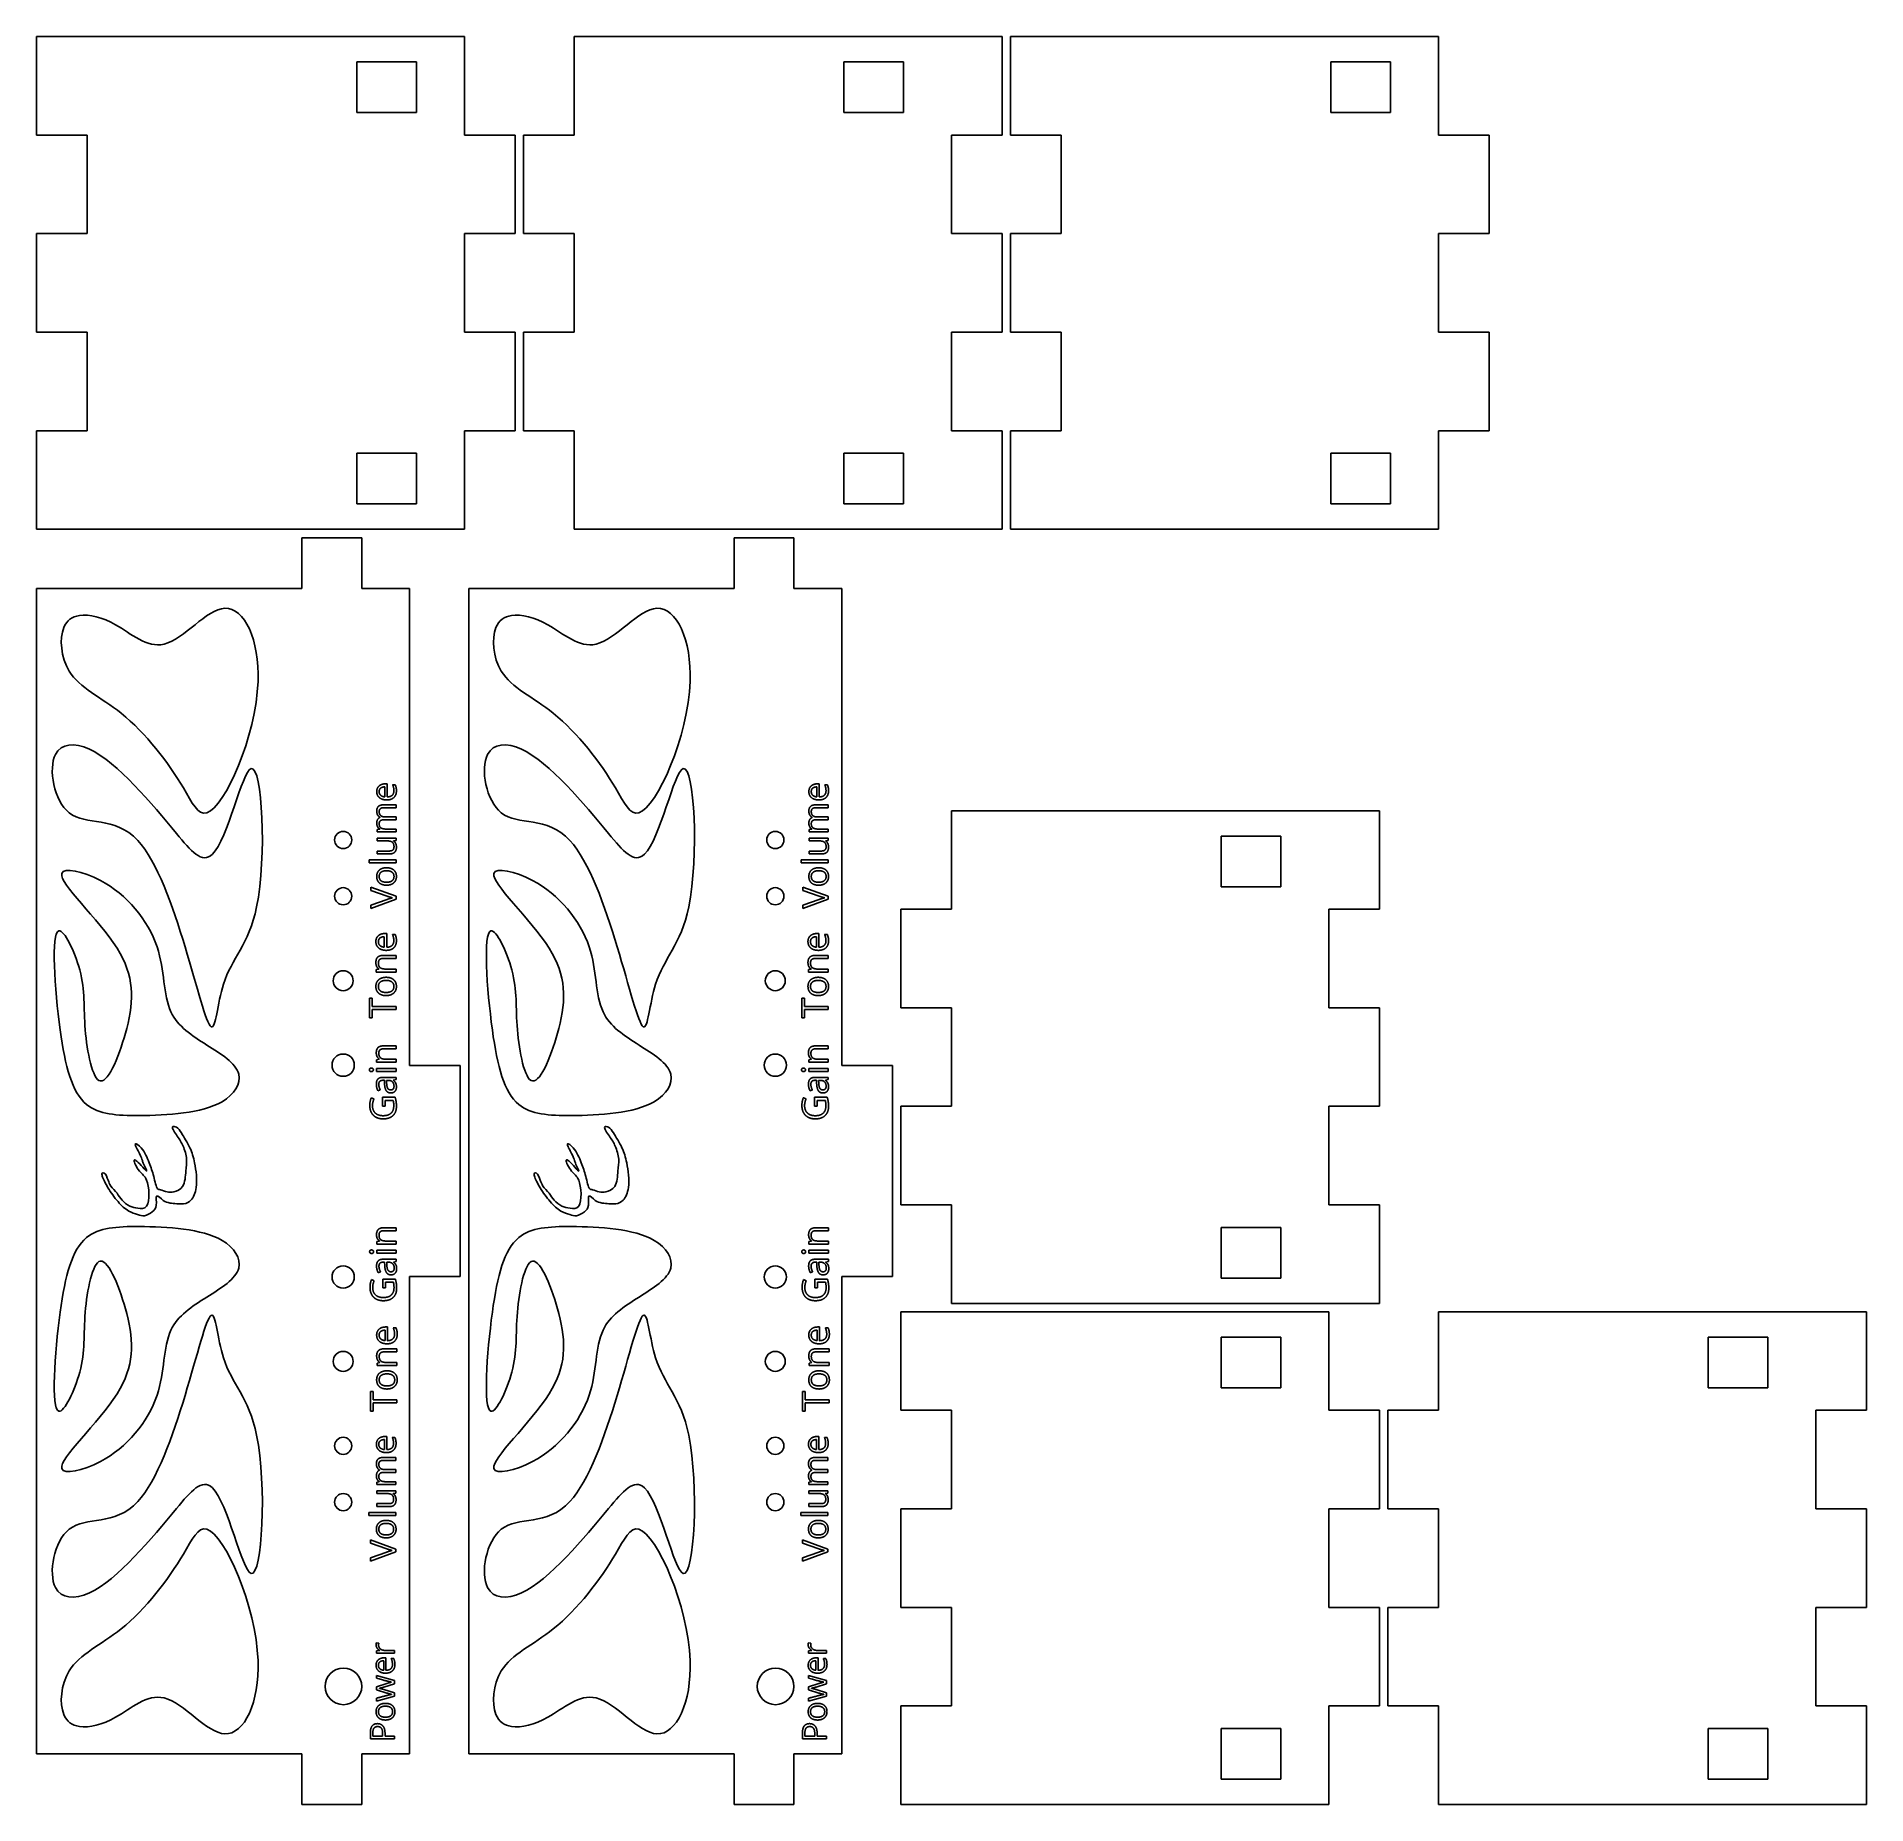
# Model space of a CAD drawing. Extents: x 58 to 708, y 176 to 804.
import ezdxf

# ---------------------------------------------------------------- set-up
doc = ezdxf.new("R2010")
doc.units = 0
doc.header["$LTSCALE"] = 12.7
doc.layers.add('VISIBLE', color=7, linetype='CONTINUOUS')

msp = doc.modelspace()

# ---------------------------------------------------------------- linework, layer by layer
at = {"layer": 'VISIBLE'}
for p, q in [((57.62, 769.03), (57.62, 804.03)), ((57.62, 804.03), (209.62, 804.03)), ((209.62, 804.03), (209.62, 769.03)), ((248.62, 804.03), (248.62, 769.03)), ((248.62, 804.03), (400.62, 804.03)), ((400.62, 804.03), (400.62, 769.03)), ((403.62, 769.03), (403.62, 804.03)), ((403.62, 804.03), (555.62, 804.03)), ((555.62, 804.03), (555.62, 769.03)), ((171.37, 795.03), (171.37, 777.03)), ((192.62, 795.03), (171.37, 795.03)), ((192.62, 777.03), (192.62, 795.03)), ((344.37, 795.03), (365.62, 795.03)), ((344.37, 795.03), (344.37, 777.03)), ((365.62, 795.03), (365.62, 777.03)), ((517.37, 795.03), (517.37, 777.03)), ((538.62, 795.03), (517.37, 795.03)), ((538.62, 777.03), (538.62, 795.03)), ((192.62, 777.03), (171.37, 777.03)), ((344.37, 777.03), (365.62, 777.03)), ((538.62, 777.03), (517.37, 777.03)), ((57.62, 769.03), (75.62, 769.03)), ((75.62, 734.03), (75.62, 769.03)), ((227.62, 769.03), (209.62, 769.03)), ((227.62, 734.03), (227.62, 769.03)), ((230.62, 769.03), (230.62, 734.03)), ((248.62, 769.03), (230.62, 769.03)), ((400.62, 769.03), (382.62, 769.03)), ((382.62, 769.03), (382.62, 734.03)), ((403.62, 769.03), (421.62, 769.03)), ((421.62, 734.03), (421.62, 769.03)), ((573.62, 769.03), (555.62, 769.03)), ((573.62, 734.03), (573.62, 769.03)), ((57.62, 699.03), (57.62, 734.03)), ((57.62, 734.03), (75.62, 734.03)), ((227.62, 734.03), (209.62, 734.03)), ((209.62, 734.03), (209.62, 699.03)), ((248.62, 734.03), (230.62, 734.03)), ((248.62, 734.03), (248.62, 699.03)), ((400.62, 734.03), (382.62, 734.03)), ((400.62, 734.03), (400.62, 699.03)), ((403.62, 699.03), (403.62, 734.03)), ((403.62, 734.03), (421.62, 734.03)), ((573.62, 734.03), (555.62, 734.03)), ((555.62, 734.03), (555.62, 699.03)), ((57.62, 699.03), (75.62, 699.03)), ((75.62, 664.03), (75.62, 699.03)), ((227.62, 699.03), (209.62, 699.03)), ((227.62, 664.03), (227.62, 699.03)), ((230.62, 699.03), (230.62, 664.03)), ((248.62, 699.03), (230.62, 699.03)), ((382.62, 699.03), (382.62, 664.03)), ((400.62, 699.03), (382.62, 699.03)), ((403.62, 699.03), (421.62, 699.03)), ((421.62, 664.03), (421.62, 699.03)), ((573.62, 699.03), (555.62, 699.03)), ((573.62, 664.03), (573.62, 699.03)), ((57.62, 664.03), (75.62, 664.03)), ((57.62, 629.03), (57.62, 664.03)), ((227.62, 664.03), (209.62, 664.03)), ((209.62, 664.03), (209.62, 629.03)), ((248.62, 664.03), (230.62, 664.03)), ((248.62, 664.03), (248.62, 629.03)), ((400.62, 664.03), (382.62, 664.03)), ((400.62, 664.03), (400.62, 629.03)), ((403.62, 664.03), (421.62, 664.03)), ((403.62, 629.03), (403.62, 664.03)), ((573.62, 664.03), (555.62, 664.03)), ((555.62, 664.03), (555.62, 629.03)), ((171.37, 656.03), (192.62, 656.03)), ((171.37, 638.03), (171.37, 656.03)), ((192.62, 638.03), (192.62, 656.03)), ((365.62, 656.03), (344.37, 656.03)), ((344.37, 656.03), (344.37, 638.03)), ((365.62, 638.03), (365.62, 656.03)), ((517.37, 656.03), (538.62, 656.03)), ((517.37, 638.03), (517.37, 656.03)), ((538.62, 638.03), (538.62, 656.03)), ((171.37, 638.03), (192.62, 638.03)), ((365.62, 638.03), (344.37, 638.03)), ((517.37, 638.03), (538.62, 638.03)), ((57.62, 629.03), (209.62, 629.03)), ((151.87, 626.03), (151.87, 608.03)), ((151.87, 626.03), (173.12, 626.03)), ((173.12, 626.03), (173.12, 608.03)), ((248.62, 629.03), (400.62, 629.03)), ((305.37, 626.03), (326.62, 626.03)), ((305.37, 626.03), (305.37, 608.03)), ((326.62, 626.03), (326.62, 608.03)), ((403.62, 629.03), (555.62, 629.03)), ((57.62, 194.03), (57.62, 608.03)), ((57.62, 608.03), (151.87, 608.03)), ((173.12, 608.03), (190.12, 608.03)), ((190.12, 438.53), (190.12, 608.03)), ((211.12, 608.03), (305.37, 608.03)), ((211.12, 194.03), (211.12, 608.03)), ((326.62, 608.03), (343.62, 608.03)), ((343.62, 438.53), (343.62, 608.03)), ((181.3, 533.95), (181.3, 537.48)), ((181.49, 538.57), (182.13, 538.57)), ((182.13, 538.57), (182.13, 533.92)), ((184.1, 538.28), (185.01, 538.28)), ((334.8, 533.95), (334.8, 537.48)), ((334.99, 538.57), (335.63, 538.57)), ((335.63, 538.57), (335.63, 533.92)), ((337.6, 538.28), (338.51, 538.28)), ((179.6, 526.62), (179.6, 526.66)), ((180.92, 531.13), (185.32, 531.13)), ((185.32, 530.11), (180.93, 530.11)), ((181.55, 526.82), (185.32, 526.82)), ((185.32, 531.13), (185.32, 530.11)), ((185.32, 526.82), (185.32, 525.8)), ((333.1, 526.62), (333.1, 526.66)), ((334.42, 531.13), (338.82, 531.13)), ((338.82, 530.11), (334.43, 530.11)), ((335.05, 526.82), (338.82, 526.82)), ((338.82, 531.13), (338.82, 530.11)), ((338.82, 526.82), (338.82, 525.8)), ((382.62, 529.03), (382.62, 494.03)), ((382.62, 529.03), (534.62, 529.03)), ((534.62, 529.03), (534.62, 494.03)), ((178.57, 522.33), (179.5, 522.5)), ((178.57, 521.5), (178.57, 522.33)), ((185.32, 521.5), (178.57, 521.5)), ((179.5, 522.5), (179.5, 522.55)), ((185.32, 525.8), (180.93, 525.8)), ((181.78, 522.52), (185.32, 522.52)), ((185.32, 522.52), (185.32, 521.5)), ((332.07, 522.33), (333, 522.5)), ((332.07, 521.5), (332.07, 522.33)), ((338.82, 521.5), (332.07, 521.5)), ((333, 522.5), (333, 522.55)), ((338.82, 525.8), (334.43, 525.8)), ((335.28, 522.52), (338.82, 522.52)), ((338.82, 522.52), (338.82, 521.5)), ((478.37, 520.03), (499.62, 520.03)), ((478.37, 520.03), (478.37, 502.03)), ((499.62, 520.03), (499.62, 502.03)), ((178.57, 519.33), (185.32, 519.33)), ((178.57, 518.31), (178.57, 519.33)), ((182.12, 518.31), (178.57, 518.31)), ((178.57, 513.69), (178.57, 514.72)), ((178.57, 514.72), (182.95, 514.72)), ((182.99, 513.69), (178.57, 513.69)), ((185.32, 518.49), (184.42, 518.34)), ((184.42, 518.34), (184.42, 518.29)), ((185.32, 519.33), (185.32, 518.49)), ((332.07, 519.33), (338.82, 519.33)), ((332.07, 518.31), (332.07, 519.33)), ((335.62, 518.31), (332.07, 518.31)), ((332.07, 514.72), (336.45, 514.72)), ((332.07, 513.69), (332.07, 514.72)), ((336.49, 513.69), (332.07, 513.69)), ((338.82, 518.49), (337.92, 518.34)), ((337.92, 518.34), (337.92, 518.29)), ((338.82, 519.33), (338.82, 518.49)), ((175.74, 510.57), (175.74, 511.59)), ((175.74, 511.59), (185.32, 511.59)), ((185.32, 510.57), (175.74, 510.57)), ((185.32, 511.59), (185.32, 510.57)), ((329.24, 510.57), (329.24, 511.59)), ((329.24, 511.59), (338.82, 511.59)), ((338.82, 510.57), (329.24, 510.57)), ((338.82, 511.59), (338.82, 510.57)), ((176.32, 501.86), (185.32, 498.62)), ((176.32, 500.73), (176.32, 501.86)), ((182.11, 498.68), (176.32, 500.73)), ((329.82, 500.73), (329.82, 501.86)), ((329.82, 501.86), (338.82, 498.62)), ((335.61, 498.68), (329.82, 500.73)), ((478.37, 502.03), (499.62, 502.03)), ((185.32, 497.58), (176.32, 494.35)), ((176.32, 495.46), (182.14, 497.53)), ((176.32, 494.35), (176.32, 495.46)), ((185.32, 498.62), (185.32, 497.58)), ((338.82, 497.58), (329.82, 494.35)), ((329.82, 495.46), (335.64, 497.53)), ((329.82, 494.35), (329.82, 495.46)), ((338.82, 498.62), (338.82, 497.58)), ((364.62, 494.03), (364.62, 459.03)), ((382.62, 494.03), (364.62, 494.03)), ((534.62, 494.03), (516.62, 494.03)), ((516.62, 494.03), (516.62, 459.03)), ((181.12, 480.56), (181.12, 484.25)), ((181.31, 485.4), (181.99, 485.4)), ((181.99, 485.4), (181.99, 480.53)), ((184.04, 485.09), (185, 485.09)), ((334.62, 480.56), (334.62, 484.25)), ((334.81, 485.4), (335.49, 485.4)), ((335.49, 485.4), (335.49, 480.53)), ((337.54, 485.09), (338.5, 485.09)), ((180.72, 477.62), (185.32, 477.62)), ((185.32, 476.55), (180.76, 476.55)), ((185.32, 477.62), (185.32, 476.55)), ((334.22, 477.62), (338.82, 477.62)), ((338.82, 476.55), (334.26, 476.55)), ((338.82, 477.62), (338.82, 476.55)), ((178.27, 472.59), (179.23, 472.77)), ((178.27, 471.72), (178.27, 472.59)), ((185.32, 471.72), (178.27, 471.72)), ((179.23, 472.77), (179.23, 472.82)), ((181.62, 472.79), (185.32, 472.79)), ((185.32, 472.79), (185.32, 471.72)), ((331.77, 472.59), (332.73, 472.77)), ((331.77, 471.72), (331.77, 472.59)), ((338.82, 471.72), (331.77, 471.72)), ((332.73, 472.77), (332.73, 472.82)), ((335.12, 472.79), (338.82, 472.79)), ((338.82, 472.79), (338.82, 471.72)), ((175.91, 462.5), (176.88, 462.5)), ((175.91, 455.44), (175.91, 462.5)), ((176.88, 462.5), (176.88, 459.52)), ((329.41, 455.44), (329.41, 462.5)), ((329.41, 462.5), (330.38, 462.5)), ((330.38, 462.5), (330.38, 459.52)), ((176.88, 455.44), (175.91, 455.44)), ((176.88, 459.52), (185.32, 459.52)), ((185.32, 458.42), (176.88, 458.42)), ((176.88, 458.42), (176.88, 455.44)), ((185.32, 459.52), (185.32, 458.42)), ((330.38, 455.44), (329.41, 455.44)), ((330.38, 459.52), (338.82, 459.52)), ((338.82, 458.42), (330.38, 458.42)), ((330.38, 458.42), (330.38, 455.44)), ((338.82, 459.52), (338.82, 458.42)), ((382.62, 459.03), (364.62, 459.03)), ((382.62, 459.03), (382.62, 424.03)), ((534.62, 459.03), (516.62, 459.03)), ((534.62, 459.03), (534.62, 424.03)), ((180.82, 445.49), (185.32, 445.49)), ((185.32, 444.44), (180.86, 444.44)), ((185.32, 445.49), (185.32, 444.44)), ((334.32, 445.49), (338.82, 445.49)), ((338.82, 444.44), (334.36, 444.44)), ((338.82, 445.49), (338.82, 444.44)), ((178.42, 440.57), (179.36, 440.73)), ((178.42, 439.71), (178.42, 440.57)), ((185.32, 439.71), (178.42, 439.71)), ((178.42, 437.5), (185.32, 437.5)), ((178.42, 436.45), (178.42, 437.5)), ((185.32, 436.45), (178.42, 436.45)), ((179.36, 440.73), (179.36, 440.79)), ((181.7, 440.76), (185.32, 440.76)), ((185.32, 440.76), (185.32, 439.71)), ((185.32, 437.5), (185.32, 436.45)), ((208.12, 438.53), (190.12, 438.53)), ((208.12, 363.53), (208.12, 438.53)), ((331.92, 440.57), (332.86, 440.73)), ((331.92, 439.71), (331.92, 440.57)), ((338.82, 439.71), (331.92, 439.71)), ((331.92, 436.45), (331.92, 437.5)), ((331.92, 437.5), (338.82, 437.5)), ((338.82, 436.45), (331.92, 436.45)), ((332.86, 440.73), (332.86, 440.79)), ((335.2, 440.76), (338.82, 440.76)), ((338.82, 440.76), (338.82, 439.71)), ((338.82, 437.5), (338.82, 436.45)), ((361.62, 438.53), (343.62, 438.53)), ((361.62, 363.53), (361.62, 438.53)), ((179.7, 429.86), (178.9, 429.53)), ((180.61, 434.3), (185.32, 434.3)), ((181.19, 433.27), (180.76, 433.27)), ((181.22, 432.1), (181.19, 433.27)), ((182.55, 433.25), (181.93, 433.25)), ((181.93, 433.25), (181.97, 432.2)), ((185.32, 433.52), (184.34, 433.31)), ((184.34, 433.31), (184.34, 433.26)), ((185.32, 434.3), (185.32, 433.52)), ((333.2, 429.86), (332.4, 429.53)), ((334.11, 434.3), (338.82, 434.3)), ((334.69, 433.27), (334.26, 433.27)), ((334.72, 432.1), (334.69, 433.27)), ((335.43, 433.25), (335.47, 432.2)), ((336.05, 433.25), (335.43, 433.25)), ((338.82, 433.52), (337.84, 433.31)), ((337.84, 433.31), (337.84, 433.26)), ((338.82, 434.3), (338.82, 433.52)), ((176.52, 427.08), (177.47, 426.67)), ((180.5, 424.09), (180.5, 427.22)), ((180.5, 427.22), (184.98, 427.22)), ((181.46, 424.09), (180.5, 424.09)), ((181.46, 426.15), (181.46, 424.09)), ((184.29, 426.15), (181.46, 426.15)), ((330.02, 427.08), (330.97, 426.67)), ((334, 424.09), (334, 427.22)), ((334, 427.22), (338.48, 427.22)), ((334.96, 424.09), (334, 424.09)), ((337.79, 426.15), (334.96, 426.15)), ((334.96, 426.15), (334.96, 424.09)), ((364.62, 424.03), (364.62, 389.03)), ((382.62, 424.03), (364.62, 424.03)), ((516.62, 424.03), (516.62, 389.03)), ((534.62, 424.03), (516.62, 424.03)), ((382.62, 389.03), (364.62, 389.03)), ((382.62, 389.03), (382.62, 354.03)), ((534.62, 389.03), (516.62, 389.03)), ((534.62, 389.03), (534.62, 354.03)), ((180.9, 380.88), (185.4, 380.88)), ((185.4, 379.84), (180.93, 379.84)), ((185.4, 380.88), (185.4, 379.84)), ((334.4, 380.88), (338.9, 380.88)), ((338.9, 379.84), (334.43, 379.84)), ((338.9, 380.88), (338.9, 379.84)), ((478.37, 381.03), (478.37, 363.03)), ((499.62, 381.03), (478.37, 381.03)), ((499.62, 363.03), (499.62, 381.03)), ((178.49, 375.96), (179.44, 376.13)), ((178.49, 375.11), (178.49, 375.96)), ((185.4, 375.11), (178.49, 375.11)), ((178.49, 372.89), (185.4, 372.89)), ((178.49, 371.85), (178.49, 372.89)), ((185.4, 371.85), (178.49, 371.85)), ((179.44, 376.13), (179.44, 376.18)), ((181.78, 376.16), (185.4, 376.16)), ((185.4, 376.16), (185.4, 375.11)), ((185.4, 372.89), (185.4, 371.85)), ((331.99, 375.96), (332.94, 376.13)), ((331.99, 375.11), (331.99, 375.96)), ((338.9, 375.11), (331.99, 375.11)), ((331.99, 371.85), (331.99, 372.89)), ((331.99, 372.89), (338.9, 372.89)), ((338.9, 371.85), (331.99, 371.85)), ((332.94, 376.13), (332.94, 376.18)), ((335.28, 376.16), (338.9, 376.16)), ((338.9, 376.16), (338.9, 375.11)), ((338.9, 372.89), (338.9, 371.85)), ((179.77, 365.25), (178.97, 364.93)), ((180.69, 369.69), (185.4, 369.69)), ((181.26, 368.67), (180.83, 368.67)), ((181.3, 367.5), (181.26, 368.67)), ((182, 368.65), (182.05, 367.6)), ((182.63, 368.65), (182, 368.65)), ((185.4, 368.92), (184.42, 368.71)), ((184.42, 368.71), (184.42, 368.66)), ((185.4, 369.69), (185.4, 368.92)), ((333.27, 365.25), (332.47, 364.93)), ((334.19, 369.69), (338.9, 369.69)), ((334.76, 368.67), (334.33, 368.67)), ((334.8, 367.5), (334.76, 368.67)), ((335.5, 368.65), (335.55, 367.6)), ((336.13, 368.65), (335.5, 368.65)), ((338.9, 368.92), (337.92, 368.71)), ((337.92, 368.71), (337.92, 368.66)), ((338.9, 369.69), (338.9, 368.92)), ((176.6, 362.48), (177.54, 362.06)), ((180.57, 359.49), (180.57, 362.62)), ((180.57, 362.62), (185.05, 362.62)), ((181.53, 359.49), (180.57, 359.49)), ((181.53, 361.55), (181.53, 359.49)), ((184.37, 361.55), (181.53, 361.55)), ((208.12, 363.53), (190.12, 363.53)), ((190.12, 194.03), (190.12, 363.53)), ((330.1, 362.48), (331.04, 362.06)), ((334.07, 362.62), (338.55, 362.62)), ((334.07, 359.49), (334.07, 362.62)), ((335.03, 359.49), (334.07, 359.49)), ((335.03, 361.55), (335.03, 359.49)), ((337.87, 361.55), (335.03, 361.55)), ((361.62, 363.53), (343.62, 363.53)), ((343.62, 194.03), (343.62, 363.53)), ((499.62, 363.03), (478.37, 363.03)), ((364.62, 316.03), (364.62, 351.03)), ((364.62, 351.03), (516.62, 351.03)), ((382.62, 354.03), (534.62, 354.03)), ((516.62, 351.03), (516.62, 316.03)), ((555.62, 351.03), (555.62, 316.03)), ((555.62, 351.03), (707.62, 351.03)), ((707.62, 351.03), (707.62, 316.03)), ((181.59, 345.63), (182.27, 345.63)), ((182.27, 345.63), (182.27, 340.77)), ((184.32, 345.33), (185.28, 345.33)), ((335.09, 345.63), (335.77, 345.63)), ((335.77, 345.63), (335.77, 340.77)), ((337.82, 345.33), (338.78, 345.33)), ((181.4, 340.79), (181.4, 344.49)), ((334.9, 340.79), (334.9, 344.49)), ((478.37, 342.03), (478.37, 324.03)), ((499.62, 342.03), (478.37, 342.03)), ((499.62, 324.03), (499.62, 342.03)), ((651.37, 342.03), (672.62, 342.03)), ((651.37, 342.03), (651.37, 324.03)), ((672.62, 342.03), (672.62, 324.03)), ((178.55, 332.83), (179.51, 333)), ((178.55, 331.96), (178.55, 332.83)), ((185.61, 331.96), (178.55, 331.96)), ((179.51, 333), (179.51, 333.05)), ((181, 337.86), (185.61, 337.86)), ((185.61, 336.79), (181.04, 336.79)), ((181.9, 333.03), (185.61, 333.03)), ((185.61, 337.86), (185.61, 336.79)), ((185.61, 333.03), (185.61, 331.96)), ((332.05, 332.83), (333.01, 333)), ((332.05, 331.96), (332.05, 332.83)), ((339.11, 331.96), (332.05, 331.96)), ((333.01, 333), (333.01, 333.05)), ((334.5, 337.86), (339.11, 337.86)), ((339.11, 336.79), (334.54, 336.79)), ((335.4, 333.03), (339.11, 333.03)), ((339.11, 337.86), (339.11, 336.79)), ((339.11, 333.03), (339.11, 331.96)), ((176.19, 315.68), (176.19, 322.73)), ((176.19, 322.73), (177.16, 322.73)), ((177.16, 322.73), (177.16, 319.75)), ((177.16, 319.75), (185.61, 319.75)), ((185.61, 318.66), (177.16, 318.66)), ((177.16, 318.66), (177.16, 315.68)), ((185.61, 319.75), (185.61, 318.66)), ((329.69, 315.68), (329.69, 322.73)), ((329.69, 322.73), (330.66, 322.73)), ((330.66, 322.73), (330.66, 319.75)), ((330.66, 319.75), (339.11, 319.75)), ((339.11, 318.66), (330.66, 318.66)), ((330.66, 318.66), (330.66, 315.68)), ((339.11, 319.75), (339.11, 318.66)), ((499.62, 324.03), (478.37, 324.03)), ((651.37, 324.03), (672.62, 324.03)), ((177.16, 315.68), (176.19, 315.68)), ((330.66, 315.68), (329.69, 315.68)), ((364.62, 316.03), (382.62, 316.03)), ((382.62, 281.03), (382.62, 316.03)), ((534.62, 316.03), (516.62, 316.03)), ((534.62, 281.03), (534.62, 316.03)), ((537.62, 316.03), (537.62, 281.03)), ((555.62, 316.03), (537.62, 316.03)), ((707.62, 316.03), (689.62, 316.03)), ((689.62, 316.03), (689.62, 281.03)), ((181.17, 302.09), (181.17, 305.62)), ((181.36, 306.72), (182, 306.72)), ((182, 306.72), (182, 302.07)), ((183.97, 306.43), (184.88, 306.43)), ((334.67, 302.09), (334.67, 305.62)), ((334.86, 306.72), (335.5, 306.72)), ((335.5, 306.72), (335.5, 302.07)), ((337.47, 306.43), (338.38, 306.43)), ((180.79, 299.28), (185.19, 299.28)), ((185.19, 299.28), (185.19, 298.26)), ((334.29, 299.28), (338.69, 299.28)), ((338.69, 299.28), (338.69, 298.26)), ((179.46, 294.76), (179.46, 294.81)), ((185.19, 298.26), (180.8, 298.26)), ((185.19, 293.95), (180.8, 293.95)), ((181.42, 294.97), (185.19, 294.97)), ((185.19, 294.97), (185.19, 293.95)), ((332.96, 294.76), (332.96, 294.81)), ((338.69, 298.26), (334.3, 298.26)), ((338.69, 293.95), (334.3, 293.95)), ((334.92, 294.97), (338.69, 294.97)), ((338.69, 294.97), (338.69, 293.95)), ((178.44, 290.48), (179.37, 290.65)), ((178.44, 289.65), (178.44, 290.48)), ((185.19, 289.65), (178.44, 289.65)), ((178.44, 287.48), (185.19, 287.48)), ((178.44, 286.46), (178.44, 287.48)), ((181.99, 286.46), (178.44, 286.46)), ((179.37, 290.65), (179.37, 290.7)), ((181.65, 290.67), (185.19, 290.67)), ((185.19, 286.64), (184.29, 286.49)), ((184.29, 286.49), (184.29, 286.43)), ((185.19, 290.67), (185.19, 289.65)), ((185.19, 287.48), (185.19, 286.64)), ((331.94, 290.48), (332.87, 290.65)), ((331.94, 289.65), (331.94, 290.48)), ((338.69, 289.65), (331.94, 289.65)), ((331.94, 286.46), (331.94, 287.48)), ((331.94, 287.48), (338.69, 287.48)), ((335.49, 286.46), (331.94, 286.46)), ((332.87, 290.65), (332.87, 290.7)), ((335.15, 290.67), (338.69, 290.67)), ((338.69, 286.64), (337.79, 286.49)), ((337.79, 286.49), (337.79, 286.43)), ((338.69, 290.67), (338.69, 289.65)), ((338.69, 287.48), (338.69, 286.64)), ((175.61, 279.74), (185.19, 279.74)), ((175.61, 278.71), (175.61, 279.74)), ((178.44, 281.83), (178.44, 282.87)), ((178.44, 282.87), (182.82, 282.87)), ((182.86, 281.83), (178.44, 281.83)), ((185.19, 279.74), (185.19, 278.71)), ((329.11, 278.71), (329.11, 279.74)), ((329.11, 279.74), (338.69, 279.74)), ((331.94, 281.83), (331.94, 282.87)), ((331.94, 282.87), (336.32, 282.87)), ((336.36, 281.83), (331.94, 281.83)), ((338.69, 279.74), (338.69, 278.71)), ((364.62, 246.03), (364.62, 281.03)), ((364.62, 281.03), (382.62, 281.03)), ((534.62, 281.03), (516.62, 281.03)), ((516.62, 281.03), (516.62, 246.03)), ((555.62, 281.03), (537.62, 281.03)), ((555.62, 281.03), (555.62, 246.03)), ((707.62, 281.03), (689.62, 281.03)), ((707.62, 281.03), (707.62, 246.03)), ((185.19, 278.71), (175.61, 278.71)), ((338.69, 278.71), (329.11, 278.71)), ((176.19, 268.88), (176.19, 270.01)), ((176.19, 270.01), (185.19, 266.76)), ((181.98, 266.82), (176.19, 268.88)), ((185.19, 266.76), (185.19, 265.73)), ((329.69, 268.88), (329.69, 270.01)), ((329.69, 270.01), (338.69, 266.76)), ((335.48, 266.82), (329.69, 268.88)), ((338.69, 266.76), (338.69, 265.73)), ((185.19, 265.73), (176.19, 262.5)), ((176.19, 263.61), (182.01, 265.68)), ((176.19, 262.5), (176.19, 263.61)), ((338.69, 265.73), (329.69, 262.5)), ((329.69, 263.61), (335.51, 265.68)), ((329.69, 262.5), (329.69, 263.61)), ((364.62, 246.03), (382.62, 246.03)), ((382.62, 211.03), (382.62, 246.03)), ((534.62, 246.03), (516.62, 246.03)), ((534.62, 211.03), (534.62, 246.03)), ((537.62, 246.03), (537.62, 211.03)), ((555.62, 246.03), (537.62, 246.03)), ((689.62, 246.03), (689.62, 211.03)), ((707.62, 246.03), (689.62, 246.03)), ((178.29, 233.48), (179.19, 233.34)), ((178.34, 230.57), (179.53, 230.69)), ((178.34, 229.77), (178.34, 230.57)), ((184.78, 229.77), (178.34, 229.77)), ((179.53, 230.69), (179.53, 230.73)), ((181.12, 228.1), (181.73, 228.1)), ((181.32, 230.75), (184.78, 230.75)), ((181.73, 228.1), (181.73, 223.66)), ((183.61, 227.83), (184.48, 227.83)), ((184.78, 230.75), (184.78, 229.77)), ((331.79, 233.48), (332.69, 233.34)), ((331.84, 230.57), (333.03, 230.69)), ((331.84, 229.77), (331.84, 230.57)), ((338.28, 229.77), (331.84, 229.77)), ((333.03, 230.69), (333.03, 230.73)), ((334.62, 228.1), (335.23, 228.1)), ((334.82, 230.75), (338.28, 230.75)), ((335.23, 228.1), (335.23, 223.66)), ((337.11, 227.83), (337.98, 227.83)), ((338.28, 230.75), (338.28, 229.77)), ((178.34, 221.85), (184.78, 220.07)), ((178.34, 220.84), (178.34, 221.85)), ((180.94, 223.69), (180.94, 227.06)), ((331.84, 221.85), (338.28, 220.07)), ((331.84, 220.84), (331.84, 221.85)), ((334.44, 223.69), (334.44, 227.06)), ((178.34, 217.84), (182.04, 218.99)), ((178.34, 216.78), (178.34, 217.84)), ((182.04, 215.6), (178.34, 216.78)), ((184.78, 214.5), (178.34, 212.74)), ((179.42, 217.31), (179.42, 217.26)), ((184.78, 218.91), (181, 217.73)), ((181.01, 216.85), (184.78, 215.63)), ((183.73, 219.44), (183.73, 219.48)), ((183.75, 215.09), (183.75, 215.14)), ((184.78, 220.07), (184.78, 218.91)), ((184.78, 215.63), (184.78, 214.5)), ((331.84, 217.84), (335.54, 218.99)), ((331.84, 216.78), (331.84, 217.84)), ((335.54, 215.6), (331.84, 216.78)), ((338.28, 214.5), (331.84, 212.74)), ((332.92, 217.31), (332.92, 217.26)), ((338.28, 218.91), (334.5, 217.73)), ((334.51, 216.85), (338.28, 215.63)), ((337.23, 219.44), (337.23, 219.48)), ((337.25, 215.09), (337.25, 215.14)), ((338.28, 220.07), (338.28, 218.91)), ((338.28, 215.63), (338.28, 214.5)), ((178.34, 212.74), (178.34, 213.77)), ((331.84, 212.74), (331.84, 213.77)), ((364.62, 211.03), (382.62, 211.03)), ((364.62, 176.03), (364.62, 211.03)), ((534.62, 211.03), (516.62, 211.03)), ((516.62, 211.03), (516.62, 176.03)), ((555.62, 211.03), (537.62, 211.03)), ((555.62, 211.03), (555.62, 176.03)), ((707.62, 211.03), (689.62, 211.03)), ((707.62, 211.03), (707.62, 176.03)), ((478.37, 203.03), (499.62, 203.03)), ((478.37, 185.03), (478.37, 203.03)), ((499.62, 185.03), (499.62, 203.03)), ((651.37, 203.03), (651.37, 185.03)), ((672.62, 203.03), (651.37, 203.03)), ((672.62, 185.03), (672.62, 203.03)), ((176.18, 199.27), (176.18, 201.5)), ((184.78, 199.27), (176.18, 199.27)), ((177.05, 201.38), (177.05, 200.26)), ((177.05, 200.26), (180.54, 200.26)), ((180.54, 200.26), (180.54, 201.17)), ((181.4, 201.28), (181.4, 200.26)), ((181.4, 200.26), (184.78, 200.26)), ((184.78, 200.26), (184.78, 199.27)), ((329.68, 199.27), (329.68, 201.5)), ((338.28, 199.27), (329.68, 199.27)), ((330.55, 201.38), (330.55, 200.26)), ((330.55, 200.26), (334.04, 200.26)), ((334.04, 200.26), (334.04, 201.17)), ((334.9, 201.28), (334.9, 200.26)), ((334.9, 200.26), (338.28, 200.26)), ((338.28, 200.26), (338.28, 199.27)), ((57.62, 194.03), (151.87, 194.03)), ((151.87, 176.03), (151.87, 194.03)), ((173.12, 194.03), (190.12, 194.03)), ((173.12, 176.03), (173.12, 194.03)), ((211.12, 194.03), (305.37, 194.03)), ((305.37, 176.03), (305.37, 194.03)), ((326.62, 176.03), (326.62, 194.03)), ((326.62, 194.03), (343.62, 194.03)), ((478.37, 185.03), (499.62, 185.03)), ((672.62, 185.03), (651.37, 185.03)), ((151.87, 176.03), (173.12, 176.03)), ((305.37, 176.03), (326.62, 176.03)), ((364.62, 176.03), (516.62, 176.03)), ((555.62, 176.03), (707.62, 176.03))]:
    msp.add_line(p, q, dxfattribs=at)
for centre, radius in [((166.54, 518.65), 3.05), ((320.04, 518.65), 3.05), ((166.54, 498.65), 3.05), ((320.04, 498.65), 3.05), ((166.54, 468.65), 3.55), ((320.04, 468.65), 3.55), ((166.54, 438.65), 3.95), ((320.04, 438.65), 3.95), ((166.54, 363.42), 3.95), ((320.04, 363.42), 3.95), ((166.54, 333.42), 3.55), ((320.04, 333.42), 3.55), ((166.54, 303.42), 3.05), ((320.04, 303.42), 3.05), ((166.54, 283.42), 3.05), ((320.04, 283.42), 3.05), ((166.62, 217.96), 6.5), ((320.12, 217.96), 6.5)]:
    msp.add_circle(centre, radius, dxfattribs=at)
for points, degree, knots in [([(109.77, 537.14), (104.54, 545.98), (89.57, 565.59), (66.8, 575.2), (65.4, 594.71), (72.93, 599.75), (86.55, 596.37), (103.21, 580.67), (126.45, 612.16), (143.9, 574.36), (119.13, 517.98), (112.87, 531.89), (109.77, 537.14)], 3, [0, 0, 0, 0, 0.127138, 0.232664, 0.318, 0.375305, 0.454247, 0.547352, 0.655761, 0.771429, 0.924545, 1, 1, 1, 1]), ([(263.27, 537.14), (258.04, 545.98), (243.07, 565.59), (220.3, 575.2), (218.9, 594.71), (226.43, 599.75), (240.05, 596.37), (256.71, 580.67), (279.95, 612.16), (297.4, 574.36), (272.63, 517.98), (266.37, 531.89), (263.27, 537.14)], 3, [0, 0, 0, 0, 0.127138, 0.232664, 0.318, 0.375305, 0.454247, 0.547352, 0.655761, 0.771429, 0.924545, 1, 1, 1, 1]), ([(69.2, 528.3), (75.2, 523.54), (101.85, 533.75), (120.17, 431.35), (122.61, 473.54), (140.66, 486.9), (136.5, 572.24), (122.36, 502.89), (105.67, 522.85), (79.92, 554.11), (60.1, 552.41), (63.8, 532.59), (69.2, 528.3)], 3, [0, 0, 0, 0, 0.094404, 0.249739, 0.322782, 0.42353, 0.552656, 0.659115, 0.729832, 0.850702, 0.914988, 1, 1, 1, 1]), ([(222.7, 528.3), (228.7, 523.54), (255.35, 533.75), (273.67, 431.35), (276.11, 473.54), (294.16, 486.9), (290, 572.24), (275.86, 502.89), (259.17, 522.85), (233.42, 554.11), (213.6, 552.41), (217.3, 532.59), (222.7, 528.3)], 3, [0, 0, 0, 0, 0.094404, 0.249739, 0.322782, 0.42353, 0.552656, 0.659115, 0.729832, 0.850702, 0.914988, 1, 1, 1, 1]), ([(123.52, 425.67), (116.42, 421.53), (94.08, 420.23), (72.02, 421.58), (65.24, 448.18), (61.74, 498.76), (75.61, 469.68), (73.53, 454.18), (79.43, 422.85), (92.16, 454.93), (92.54, 479.21), (56.54, 511.22), (84.4, 505.4), (103.99, 482.3), (101.94, 456.17), (117.48, 446.12), (133, 436.58), (127.91, 428.23), (123.52, 425.67)], 3, [0, 0, 0, 0, 0.07258, 0.130571, 0.200941, 0.279727, 0.332433, 0.393794, 0.451612, 0.51227, 0.583399, 0.659687, 0.709318, 0.783257, 0.847766, 0.903122, 0.955057, 1, 1, 1, 1]), ([(277.02, 425.67), (269.92, 421.53), (247.58, 420.23), (225.52, 421.58), (218.74, 448.18), (215.24, 498.76), (229.11, 469.68), (227.03, 454.18), (232.93, 422.85), (245.66, 454.93), (246.04, 479.21), (210.04, 511.22), (237.9, 505.4), (257.49, 482.3), (255.44, 456.17), (270.98, 446.12), (286.5, 436.58), (281.41, 428.23), (277.02, 425.67)], 3, [0, 0, 0, 0, 0.07258, 0.130571, 0.200941, 0.279727, 0.332433, 0.393794, 0.451612, 0.51227, 0.583399, 0.659687, 0.709318, 0.783257, 0.847766, 0.903122, 0.955057, 1, 1, 1, 1]), ([(183.42, 428.76), (182.21, 428.76), (181.66, 429.88), (181.27, 430.69), (181.22, 432.1)], 2, [0, 0, 0, 0.578278, 0.578278, 1, 1, 1]), ([(336.92, 428.76), (335.71, 428.76), (335.16, 429.88), (334.77, 430.69), (334.72, 432.1)], 2, [0, 0, 0, 0.578278, 0.578278, 1, 1, 1]), ([(80.94, 400.26), (80.77, 400.07), (80.89, 399), (82.98, 394.79), (86.34, 390.16), (90.11, 386.52), (93.47, 385.64), (95.94, 384.69), (98.9, 386.52), (100.62, 388.43), (99.57, 393.59), (102.78, 390.15), (104.92, 389.62), (109.96, 389.07), (112.8, 390.4), (115.07, 395.3), (113.87, 404.06), (112.44, 409.17), (109.09, 414.49), (107.72, 416.74), (104.99, 417.13), (107.91, 413.06), (109.81, 410.11), (111.24, 405.1), (110.54, 401.21), (110.35, 395.07), (106.36, 393.48), (104.09, 393.41), (101.67, 394.56), (100.23, 394.3), (99.26, 399.62), (97.67, 403.84), (95.55, 409.11), (91.61, 411.78), (94.43, 407.03), (95.21, 404.71), (95.54, 403.63), (97.9, 399.08), (93.53, 404.76), (91.61, 405.33), (94.14, 400.24), (97.47, 398.82), (98.09, 387.38), (93.5, 387.74), (90.64, 388.33), (87.77, 390.63), (86.37, 393.17), (83.79, 395.65), (83.11, 397.63), (81.98, 400.58), (81.09, 400.43), (80.94, 400.26)], 3, [0, 0, 0, 0, 0.010965, 0.034517, 0.061538, 0.086332, 0.106415, 0.123564, 0.143013, 0.16104, 0.180887, 0.199028, 0.216795, 0.240804, 0.259408, 0.283745, 0.316078, 0.342143, 0.369165, 0.387066, 0.399881, 0.420742, 0.44304, 0.467072, 0.489495, 0.515461, 0.536393, 0.553114, 0.570515, 0.581713, 0.605344, 0.630039, 0.656888, 0.674206, 0.69541, 0.713365, 0.726502, 0.74397, 0.768213, 0.779411, 0.801956, 0.824163, 0.857474, 0.876962, 0.896062, 0.916434, 0.935414, 0.955549, 0.972199, 0.990679, 1, 1, 1, 1]), ([(234.44, 400.26), (234.27, 400.07), (234.39, 399), (236.48, 394.79), (239.84, 390.16), (243.61, 386.52), (246.97, 385.64), (249.44, 384.69), (252.4, 386.52), (254.12, 388.43), (253.07, 393.59), (256.28, 390.15), (258.42, 389.62), (263.46, 389.07), (266.3, 390.4), (268.57, 395.3), (267.37, 404.06), (265.94, 409.17), (262.59, 414.49), (261.22, 416.74), (258.49, 417.13), (261.41, 413.06), (263.31, 410.11), (264.74, 405.1), (264.04, 401.21), (263.85, 395.07), (259.86, 393.48), (257.59, 393.41), (255.17, 394.56), (253.73, 394.3), (252.76, 399.62), (251.17, 403.84), (249.05, 409.11), (245.11, 411.78), (247.93, 407.03), (248.71, 404.71), (249.04, 403.63), (251.4, 399.08), (247.03, 404.76), (245.11, 405.33), (247.64, 400.24), (250.97, 398.82), (251.59, 387.38), (247, 387.74), (244.14, 388.33), (241.27, 390.63), (239.87, 393.17), (237.29, 395.65), (236.61, 397.63), (235.48, 400.58), (234.59, 400.43), (234.44, 400.26)], 3, [0, 0, 0, 0, 0.010965, 0.034517, 0.061538, 0.086332, 0.106415, 0.123564, 0.143013, 0.16104, 0.180887, 0.199028, 0.216795, 0.240804, 0.259408, 0.283745, 0.316078, 0.342143, 0.369165, 0.387066, 0.399881, 0.420742, 0.44304, 0.467072, 0.489495, 0.515461, 0.536393, 0.553114, 0.570515, 0.581713, 0.605344, 0.630039, 0.656888, 0.674206, 0.69541, 0.713365, 0.726502, 0.74397, 0.768213, 0.779411, 0.801956, 0.824163, 0.857474, 0.876962, 0.896062, 0.916434, 0.935414, 0.955549, 0.972199, 0.990679, 1, 1, 1, 1]), ([(123.52, 376.4), (116.42, 380.54), (94.08, 381.84), (72.02, 380.49), (65.24, 353.89), (61.74, 303.31), (75.61, 332.38), (73.53, 347.89), (79.43, 379.22), (92.16, 347.13), (92.54, 322.86), (56.54, 290.85), (84.4, 296.67), (103.99, 319.77), (101.94, 345.9), (117.48, 355.95), (133, 365.48), (127.91, 373.84), (123.52, 376.4)], 3, [0, 0, 0, 0, 0.07258, 0.130571, 0.200941, 0.279727, 0.332433, 0.393794, 0.451612, 0.51227, 0.583399, 0.659687, 0.709318, 0.783257, 0.847766, 0.903122, 0.955057, 1, 1, 1, 1]), ([(277.02, 376.4), (269.92, 380.54), (247.58, 381.84), (225.52, 380.49), (218.74, 353.89), (215.24, 303.31), (229.11, 332.38), (227.03, 347.89), (232.93, 379.22), (245.66, 347.13), (246.04, 322.86), (210.04, 290.85), (237.9, 296.67), (257.49, 319.77), (255.44, 345.9), (270.98, 355.95), (286.5, 365.48), (281.41, 373.84), (277.02, 376.4)], 3, [0, 0, 0, 0, 0.07258, 0.130571, 0.200941, 0.279727, 0.332433, 0.393794, 0.451612, 0.51227, 0.583399, 0.659687, 0.709318, 0.783257, 0.847766, 0.903122, 0.955057, 1, 1, 1, 1]), ([(183.49, 364.15), (182.28, 364.15), (181.74, 365.27), (181.34, 366.09), (181.3, 367.5)], 2, [0, 0, 0, 0.578278, 0.578278, 1, 1, 1]), ([(336.99, 364.15), (335.78, 364.15), (335.24, 365.27), (334.84, 366.09), (334.8, 367.5)], 2, [0, 0, 0, 0.578278, 0.578278, 1, 1, 1]), ([(69.2, 273.77), (75.2, 278.53), (101.85, 268.32), (120.17, 370.72), (122.61, 328.53), (140.66, 315.17), (136.5, 229.83), (122.36, 299.17), (105.67, 279.22), (79.92, 247.96), (60.1, 249.66), (63.8, 269.48), (69.2, 273.77)], 3, [0, 0, 0, 0, 0.094404, 0.249739, 0.322782, 0.42353, 0.552656, 0.659115, 0.729832, 0.850702, 0.914988, 1, 1, 1, 1]), ([(222.7, 273.77), (228.7, 278.53), (255.35, 268.32), (273.67, 370.72), (276.11, 328.53), (294.16, 315.17), (290, 229.83), (275.86, 299.17), (259.17, 279.22), (233.42, 247.96), (213.6, 249.66), (217.3, 269.48), (222.7, 273.77)], 3, [0, 0, 0, 0, 0.094404, 0.249739, 0.322782, 0.42353, 0.552656, 0.659115, 0.729832, 0.850702, 0.914988, 1, 1, 1, 1]), ([(109.77, 264.93), (104.54, 256.08), (89.57, 236.48), (66.8, 226.87), (65.4, 207.36), (72.93, 202.32), (86.55, 205.7), (103.21, 221.39), (126.45, 189.91), (143.9, 227.71), (119.13, 284.09), (112.87, 270.18), (109.77, 264.93)], 3, [0, 0, 0, 0, 0.127138, 0.232664, 0.318, 0.375305, 0.454247, 0.547352, 0.655761, 0.771429, 0.924545, 1, 1, 1, 1]), ([(263.27, 264.93), (258.04, 256.08), (243.07, 236.48), (220.3, 226.87), (218.9, 207.36), (226.43, 202.32), (240.05, 205.7), (256.71, 221.39), (279.95, 189.91), (297.4, 227.71), (272.63, 284.09), (266.37, 270.18), (263.27, 264.93)], 3, [0, 0, 0, 0, 0.127138, 0.232664, 0.318, 0.375305, 0.454247, 0.547352, 0.655761, 0.771429, 0.924545, 1, 1, 1, 1]), ([(176.18, 201.5), (176.18, 202.51), (176.43, 203.2), (176.97, 204.72), (178.69, 204.72)], 2, [0, 0, 0, 0.313922, 0.313922, 1, 1, 1]), ([(329.68, 201.5), (329.68, 202.51), (329.93, 203.2), (330.47, 204.72), (332.19, 204.72)], 2, [0, 0, 0, 0.313922, 0.313922, 1, 1, 1])]:
    msp.add_open_spline(points, degree=degree, knots=knots, dxfattribs=at)
for points in [[(178.45, 535.83), (178.45, 537.09), (179.28, 537.83)], [(179.41, 533.67), (178.45, 534.47), (178.45, 535.83)], [(179.28, 537.83), (180.12, 538.57), (181.49, 538.57)], [(179.82, 537.05), (179.31, 536.61), (179.31, 535.81)], [(179.31, 535.81), (179.31, 535), (179.84, 534.52)], [(182, 532.86), (180.37, 532.86), (179.41, 533.67)], [(181.3, 537.48), (180.34, 537.48), (179.82, 537.05)], [(179.84, 534.52), (180.36, 534.03), (181.3, 533.95)], [(184.54, 533.73), (183.62, 532.86), (182, 532.86)], [(182.13, 533.92), (183.32, 533.95), (183.94, 534.52)], [(183.94, 534.52), (184.55, 535.09), (184.55, 536.13)], [(184.55, 536.13), (184.55, 537.22), (184.1, 538.28)], [(185.45, 536.09), (185.45, 534.59), (184.54, 533.73)], [(185.01, 538.28), (185.24, 537.74), (185.35, 537.26)], [(185.35, 537.26), (185.45, 536.77), (185.45, 536.09)], [(331.95, 535.83), (331.95, 537.09), (332.78, 537.83)], [(332.91, 533.67), (331.95, 534.47), (331.95, 535.83)], [(332.78, 537.83), (333.62, 538.57), (334.99, 538.57)], [(333.32, 537.05), (332.81, 536.61), (332.81, 535.81)], [(332.81, 535.81), (332.81, 535), (333.34, 534.52)], [(335.5, 532.86), (333.87, 532.86), (332.91, 533.67)], [(334.8, 537.48), (333.84, 537.48), (333.32, 537.05)], [(333.34, 534.52), (333.86, 534.03), (334.8, 533.95)], [(338.04, 533.73), (337.12, 532.86), (335.5, 532.86)], [(335.63, 533.92), (336.82, 533.95), (337.44, 534.52)], [(337.44, 534.52), (338.05, 535.09), (338.05, 536.13)], [(338.05, 536.13), (338.05, 537.22), (337.6, 538.28)], [(338.95, 536.09), (338.95, 534.59), (338.04, 533.73)], [(338.51, 538.28), (338.74, 537.74), (338.85, 537.26)], [(338.85, 537.26), (338.95, 536.77), (338.95, 536.09)], [(178.45, 528.85), (178.45, 529.99), (179.04, 530.56)], [(178.76, 527.54), (178.45, 528.11), (178.45, 528.85)], [(178.45, 524.55), (178.45, 526.13), (179.6, 526.62)], [(179.6, 526.66), (179.07, 526.97), (178.76, 527.54)], [(179.04, 530.56), (179.63, 531.13), (180.92, 531.13)], [(179.72, 529.76), (179.32, 529.42), (179.32, 528.69)], [(179.32, 528.69), (179.32, 527.74), (179.87, 527.28)], [(180.93, 530.11), (180.12, 530.11), (179.72, 529.76)], [(179.87, 527.28), (180.41, 526.82), (181.55, 526.82)], [(331.95, 528.85), (331.95, 529.99), (332.54, 530.56)], [(332.26, 527.54), (331.95, 528.11), (331.95, 528.85)], [(331.95, 524.55), (331.95, 526.13), (333.1, 526.62)], [(333.1, 526.66), (332.57, 526.97), (332.26, 527.54)], [(332.54, 530.56), (333.13, 531.13), (334.42, 531.13)], [(333.22, 529.76), (332.82, 529.42), (332.82, 528.69)], [(332.82, 528.69), (332.82, 527.74), (333.37, 527.28)], [(334.43, 530.11), (333.62, 530.11), (333.22, 529.76)], [(333.37, 527.28), (333.91, 526.82), (335.05, 526.82)], [(178.73, 523.37), (178.45, 523.89), (178.45, 524.55)], [(179.5, 522.55), (179, 522.84), (178.73, 523.37)], [(179.72, 525.46), (179.32, 525.11), (179.32, 524.38)], [(179.32, 524.38), (179.32, 523.42), (179.89, 522.97)], [(180.93, 525.8), (180.12, 525.8), (179.72, 525.46)], [(179.89, 522.97), (180.47, 522.52), (181.78, 522.52)], [(332.23, 523.37), (331.95, 523.89), (331.95, 524.55)], [(333, 522.55), (332.5, 522.84), (332.23, 523.37)], [(333.22, 525.46), (332.82, 525.11), (332.82, 524.38)], [(332.82, 524.38), (332.82, 523.42), (333.39, 522.97)], [(334.43, 525.8), (333.62, 525.8), (333.22, 525.46)], [(333.39, 522.97), (333.97, 522.52), (335.28, 522.52)], [(184.01, 517.82), (183.43, 518.31), (182.12, 518.31)], [(182.95, 514.72), (183.78, 514.72), (184.19, 515.1)], [(184.86, 514.3), (184.28, 513.69), (182.99, 513.69)], [(184.59, 516.27), (184.59, 517.33), (184.01, 517.82)], [(184.19, 515.1), (184.59, 515.47), (184.59, 516.27)], [(184.42, 518.29), (184.92, 517.97), (185.18, 517.42)], [(185.45, 516.14), (185.45, 514.91), (184.86, 514.3)], [(185.18, 517.42), (185.45, 516.86), (185.45, 516.14)], [(337.51, 517.82), (336.93, 518.31), (335.62, 518.31)], [(336.45, 514.72), (337.28, 514.72), (337.69, 515.1)], [(338.36, 514.3), (337.78, 513.69), (336.49, 513.69)], [(338.09, 516.27), (338.09, 517.33), (337.51, 517.82)], [(337.69, 515.1), (338.09, 515.47), (338.09, 516.27)], [(337.92, 518.29), (338.42, 517.97), (338.68, 517.42)], [(338.95, 516.14), (338.95, 514.91), (338.36, 514.3)], [(338.68, 517.42), (338.95, 516.86), (338.95, 516.14)], [(178.45, 505.69), (178.45, 507.1), (179.39, 507.94)], [(179.99, 507.19), (179.32, 506.67), (179.32, 505.66)], [(179.39, 507.94), (180.34, 508.77), (181.94, 508.77)], [(181.94, 507.71), (180.65, 507.71), (179.99, 507.19)], [(181.94, 508.77), (183.59, 508.77), (184.52, 507.94)], [(183.92, 507.19), (183.24, 507.71), (181.94, 507.71)], [(184.59, 505.67), (184.59, 506.67), (183.92, 507.19)], [(184.52, 507.94), (185.45, 507.11), (185.45, 505.64)], [(331.95, 505.69), (331.95, 507.1), (332.89, 507.94)], [(333.49, 507.19), (332.82, 506.67), (332.82, 505.66)], [(332.89, 507.94), (333.84, 508.77), (335.44, 508.77)], [(335.44, 507.71), (334.15, 507.71), (333.49, 507.19)], [(335.44, 508.77), (337.09, 508.77), (338.02, 507.94)], [(337.42, 507.19), (336.74, 507.71), (335.44, 507.71)], [(338.09, 505.67), (338.09, 506.67), (337.42, 507.19)], [(338.02, 507.94), (338.95, 507.11), (338.95, 505.64)], [(179.37, 503.39), (178.45, 504.22), (178.45, 505.69)], [(179.32, 505.66), (179.32, 504.65), (179.98, 504.14)], [(181.94, 502.57), (180.29, 502.57), (179.37, 503.39)], [(179.98, 504.14), (180.64, 503.63), (181.94, 503.63)], [(181.94, 503.63), (183.24, 503.63), (183.91, 504.15)], [(183.8, 502.95), (183.01, 502.57), (181.94, 502.57)], [(185.02, 504.04), (184.6, 503.33), (183.8, 502.95)], [(183.91, 504.15), (184.59, 504.66), (184.59, 505.67)], [(185.45, 505.64), (185.45, 504.74), (185.02, 504.04)], [(332.87, 503.39), (331.95, 504.22), (331.95, 505.69)], [(332.82, 505.66), (332.82, 504.65), (333.48, 504.14)], [(335.44, 502.57), (333.79, 502.57), (332.87, 503.39)], [(333.48, 504.14), (334.14, 503.63), (335.44, 503.63)], [(335.44, 503.63), (336.74, 503.63), (337.41, 504.15)], [(337.3, 502.95), (336.51, 502.57), (335.44, 502.57)], [(338.52, 504.04), (338.1, 503.33), (337.3, 502.95)], [(337.41, 504.15), (338.09, 504.66), (338.09, 505.67)], [(338.95, 505.64), (338.95, 504.74), (338.52, 504.04)], [(184.1, 498.1), (183.1, 498.32), (182.11, 498.68)], [(182.14, 497.53), (183.15, 497.89), (184.1, 498.1)], [(337.6, 498.1), (336.6, 498.32), (335.61, 498.68)], [(335.64, 497.53), (336.65, 497.89), (337.6, 498.1)], [(178.14, 482.53), (178.14, 483.85), (179.01, 484.62)], [(179.14, 480.27), (178.14, 481.11), (178.14, 482.53)], [(179.01, 484.62), (179.88, 485.4), (181.31, 485.4)], [(179.57, 483.8), (179.03, 483.35), (179.03, 482.51)], [(179.03, 482.51), (179.03, 481.66), (179.59, 481.16)], [(181.12, 484.25), (180.11, 484.25), (179.57, 483.8)], [(179.59, 481.16), (180.14, 480.65), (181.12, 480.56)], [(181.99, 480.53), (183.23, 480.57), (183.87, 481.16)], [(183.87, 481.16), (184.52, 481.76), (184.52, 482.84)], [(184.52, 482.84), (184.52, 483.98), (184.04, 485.09)], [(185.45, 482.8), (185.45, 481.24), (184.5, 480.33)], [(185, 485.09), (185.24, 484.53), (185.35, 484.02)], [(185.35, 484.02), (185.45, 483.52), (185.45, 482.8)], [(331.64, 482.53), (331.64, 483.85), (332.51, 484.62)], [(332.64, 480.27), (331.64, 481.11), (331.64, 482.53)], [(332.51, 484.62), (333.38, 485.4), (334.81, 485.4)], [(333.07, 483.8), (332.53, 483.35), (332.53, 482.51)], [(332.53, 482.51), (332.53, 481.66), (333.09, 481.16)], [(334.62, 484.25), (333.61, 484.25), (333.07, 483.8)], [(333.09, 481.16), (333.64, 480.65), (334.62, 480.56)], [(335.49, 480.53), (336.73, 480.57), (337.37, 481.16)], [(337.37, 481.16), (338.02, 481.76), (338.02, 482.84)], [(338.02, 482.84), (338.02, 483.98), (337.54, 485.09)], [(338.95, 482.8), (338.95, 481.24), (338, 480.33)], [(338.5, 485.09), (338.74, 484.53), (338.85, 484.02)], [(338.85, 484.02), (338.95, 483.52), (338.95, 482.8)], [(178.14, 475.06), (178.14, 476.34), (178.75, 476.98)], [(178.42, 473.74), (178.14, 474.33), (178.14, 475.06)], [(178.75, 476.98), (179.37, 477.62), (180.72, 477.62)], [(179.47, 476.16), (179.04, 475.77), (179.04, 474.93)], [(179.04, 474.93), (179.04, 473.82), (179.64, 473.31)], [(181.85, 479.43), (180.15, 479.43), (179.14, 480.27)], [(180.76, 476.55), (179.9, 476.55), (179.47, 476.16)], [(184.5, 480.33), (183.55, 479.43), (181.85, 479.43)], [(331.64, 475.06), (331.64, 476.34), (332.25, 476.98)], [(331.92, 473.74), (331.64, 474.33), (331.64, 475.06)], [(332.25, 476.98), (332.87, 477.62), (334.22, 477.62)], [(332.97, 476.16), (332.54, 475.77), (332.54, 474.93)], [(332.54, 474.93), (332.54, 473.82), (333.14, 473.31)], [(335.35, 479.43), (333.65, 479.43), (332.64, 480.27)], [(334.26, 476.55), (333.4, 476.55), (332.97, 476.16)], [(338, 480.33), (337.05, 479.43), (335.35, 479.43)], [(178.14, 466.62), (178.14, 468.1), (179.12, 468.97)], [(179.23, 472.82), (178.71, 473.15), (178.42, 473.74)], [(179.74, 468.2), (179.04, 467.65), (179.04, 466.59)], [(179.12, 468.97), (180.11, 469.85), (181.79, 469.85)], [(179.64, 473.31), (180.24, 472.79), (181.62, 472.79)], [(181.79, 468.74), (180.44, 468.74), (179.74, 468.2)], [(181.79, 469.85), (183.52, 469.85), (184.48, 468.98)], [(183.85, 468.2), (183.15, 468.74), (181.79, 468.74)], [(184.56, 466.6), (184.56, 467.65), (183.85, 468.2)], [(184.48, 468.98), (185.45, 468.11), (185.45, 466.58)], [(331.64, 466.62), (331.64, 468.1), (332.62, 468.97)], [(332.73, 472.82), (332.21, 473.15), (331.92, 473.74)], [(333.24, 468.2), (332.54, 467.65), (332.54, 466.59)], [(332.62, 468.97), (333.61, 469.85), (335.29, 469.85)], [(333.14, 473.31), (333.74, 472.79), (335.12, 472.79)], [(335.29, 468.74), (333.94, 468.74), (333.24, 468.2)], [(335.29, 469.85), (337.02, 469.85), (337.98, 468.98)], [(337.35, 468.2), (336.65, 468.74), (335.29, 468.74)], [(338.06, 466.6), (338.06, 467.65), (337.35, 468.2)], [(337.98, 468.98), (338.95, 468.11), (338.95, 466.58)], [(179.1, 464.23), (178.14, 465.09), (178.14, 466.62)], [(179.04, 466.59), (179.04, 465.54), (179.73, 465.01)], [(181.79, 463.36), (180.06, 463.36), (179.1, 464.23)], [(179.73, 465.01), (180.42, 464.47), (181.79, 464.47)], [(181.79, 464.47), (183.14, 464.47), (183.85, 465.01)], [(183.73, 463.76), (182.9, 463.36), (181.79, 463.36)], [(185.01, 464.9), (184.56, 464.16), (183.73, 463.76)], [(183.85, 465.01), (184.56, 465.55), (184.56, 466.6)], [(185.45, 466.58), (185.45, 465.63), (185.01, 464.9)], [(332.6, 464.23), (331.64, 465.09), (331.64, 466.62)], [(332.54, 466.59), (332.54, 465.54), (333.23, 465.01)], [(335.29, 463.36), (333.56, 463.36), (332.6, 464.23)], [(333.23, 465.01), (333.92, 464.47), (335.29, 464.47)], [(335.29, 464.47), (336.64, 464.47), (337.35, 465.01)], [(337.23, 463.76), (336.4, 463.36), (335.29, 463.36)], [(338.51, 464.9), (338.06, 464.16), (337.23, 463.76)], [(337.35, 465.01), (338.06, 465.55), (338.06, 466.6)], [(338.95, 466.58), (338.95, 465.63), (338.51, 464.9)], [(178.29, 442.98), (178.29, 444.23), (178.89, 444.86)], [(178.57, 441.69), (178.29, 442.27), (178.29, 442.98)], [(178.89, 444.86), (179.5, 445.49), (180.82, 445.49)], [(179.6, 444.06), (179.18, 443.67), (179.18, 442.85)], [(179.18, 442.85), (179.18, 441.77), (179.77, 441.27)], [(180.86, 444.44), (180.01, 444.44), (179.6, 444.06)], [(331.79, 442.98), (331.79, 444.23), (332.39, 444.86)], [(332.07, 441.69), (331.79, 442.27), (331.79, 442.98)], [(332.39, 444.86), (333, 445.49), (334.32, 445.49)], [(333.1, 444.06), (332.68, 443.67), (332.68, 442.85)], [(332.68, 442.85), (332.68, 441.77), (333.27, 441.27)], [(334.36, 444.44), (333.51, 444.44), (333.1, 444.06)], [(175.85, 436.98), (175.85, 437.23), (176.02, 437.42)], [(176.02, 436.54), (175.85, 436.71), (175.85, 436.98)], [(176.02, 437.42), (176.2, 437.6), (176.55, 437.6)], [(176.55, 436.36), (176.19, 436.36), (176.02, 436.54)], [(176.55, 437.6), (176.9, 437.6), (177.07, 437.42)], [(177.07, 436.54), (176.9, 436.36), (176.55, 436.36)], [(177.07, 437.42), (177.25, 437.23), (177.25, 436.98)], [(177.25, 436.98), (177.25, 436.71), (177.07, 436.54)], [(179.36, 440.79), (178.85, 441.11), (178.57, 441.69)], [(179.77, 441.27), (180.35, 440.76), (181.7, 440.76)], [(329.35, 436.98), (329.35, 437.23), (329.52, 437.42)], [(329.52, 436.54), (329.35, 436.71), (329.35, 436.98)], [(329.52, 437.42), (329.7, 437.6), (330.05, 437.6)], [(330.05, 436.36), (329.69, 436.36), (329.52, 436.54)], [(330.05, 437.6), (330.4, 437.6), (330.57, 437.42)], [(330.57, 436.54), (330.4, 436.36), (330.05, 436.36)], [(330.57, 437.42), (330.75, 437.23), (330.75, 436.98)], [(330.75, 436.98), (330.75, 436.71), (330.57, 436.54)], [(332.86, 440.79), (332.35, 441.11), (332.07, 441.69)], [(333.27, 441.27), (333.85, 440.76), (335.2, 440.76)], [(178.31, 431.87), (178.31, 433.11), (178.85, 433.7)], [(178.46, 430.65), (178.31, 431.26), (178.31, 431.87)], [(178.9, 429.53), (178.62, 430.04), (178.46, 430.65)], [(178.85, 433.7), (179.4, 434.3), (180.61, 434.3)], [(179.56, 432.93), (179.17, 432.58), (179.17, 431.81)], [(179.17, 431.81), (179.17, 430.94), (179.7, 429.86)], [(180.76, 433.27), (179.94, 433.27), (179.56, 432.93)], [(181.97, 432.2), (182.02, 430.96), (182.36, 430.41)], [(182.36, 430.41), (182.7, 429.86), (183.43, 429.86)], [(184.05, 432.69), (183.52, 433.25), (182.55, 433.25)], [(184.92, 429.34), (184.39, 428.76), (183.42, 428.76)], [(183.43, 429.86), (184, 429.86), (184.29, 430.2)], [(184.59, 431.16), (184.59, 432.14), (184.05, 432.69)], [(184.29, 430.2), (184.59, 430.54), (184.59, 431.16)], [(184.34, 433.26), (184.99, 432.75), (185.22, 432.23)], [(185.45, 430.95), (185.45, 429.92), (184.92, 429.34)], [(185.22, 432.23), (185.45, 431.72), (185.45, 430.95)], [(331.81, 431.87), (331.81, 433.11), (332.35, 433.7)], [(331.96, 430.65), (331.81, 431.26), (331.81, 431.87)], [(332.4, 429.53), (332.12, 430.04), (331.96, 430.65)], [(332.35, 433.7), (332.9, 434.3), (334.11, 434.3)], [(333.06, 432.93), (332.67, 432.58), (332.67, 431.81)], [(332.67, 431.81), (332.67, 430.94), (333.2, 429.86)], [(334.26, 433.27), (333.44, 433.27), (333.06, 432.93)], [(335.47, 432.2), (335.52, 430.96), (335.86, 430.41)], [(335.86, 430.41), (336.2, 429.86), (336.93, 429.86)], [(337.55, 432.69), (337.02, 433.25), (336.05, 433.25)], [(338.42, 429.34), (337.89, 428.76), (336.92, 428.76)], [(336.93, 429.86), (337.5, 429.86), (337.79, 430.2)], [(338.09, 431.16), (338.09, 432.14), (337.55, 432.69)], [(337.79, 430.2), (338.09, 430.54), (338.09, 431.16)], [(337.84, 433.26), (338.49, 432.75), (338.72, 432.23)], [(338.95, 430.95), (338.95, 429.92), (338.42, 429.34)], [(338.72, 432.23), (338.95, 431.72), (338.95, 430.95)], [(175.98, 424.33), (175.98, 425.81), (176.52, 427.08)], [(176.55, 421.8), (175.98, 422.88), (175.98, 424.33)], [(177.47, 426.67), (176.94, 425.42), (176.94, 424.27)], [(176.94, 424.27), (176.94, 422.58), (177.94, 421.64)], [(183.55, 421.6), (184.51, 422.51), (184.51, 424.28)], [(185.45, 423.98), (185.45, 421.89), (184.21, 420.73)], [(184.51, 424.28), (184.51, 425.24), (184.29, 426.15)], [(184.98, 427.22), (185.21, 426.49), (185.33, 425.73)], [(185.33, 425.73), (185.45, 424.98), (185.45, 423.98)], [(329.48, 424.33), (329.48, 425.81), (330.02, 427.08)], [(330.05, 421.8), (329.48, 422.88), (329.48, 424.33)], [(330.97, 426.67), (330.44, 425.42), (330.44, 424.27)], [(330.44, 424.27), (330.44, 422.58), (331.44, 421.64)], [(337.05, 421.6), (338.01, 422.51), (338.01, 424.28)], [(338.95, 423.98), (338.95, 421.89), (337.71, 420.73)], [(338.01, 424.28), (338.01, 425.24), (337.79, 426.15)], [(338.48, 427.22), (338.71, 426.49), (338.83, 425.73)], [(338.83, 425.73), (338.95, 424.98), (338.95, 423.98)], [(178.2, 420.14), (177.12, 420.71), (176.55, 421.8)], [(177.94, 421.64), (178.94, 420.69), (180.72, 420.69)], [(180.72, 419.56), (179.28, 419.56), (178.2, 420.14)], [(180.72, 420.69), (182.58, 420.69), (183.55, 421.6)], [(184.21, 420.73), (182.96, 419.56), (180.72, 419.56)], [(331.7, 420.14), (330.62, 420.71), (330.05, 421.8)], [(331.44, 421.64), (332.44, 420.69), (334.22, 420.69)], [(334.22, 419.56), (332.78, 419.56), (331.7, 420.14)], [(334.22, 420.69), (336.08, 420.69), (337.05, 421.6)], [(337.71, 420.73), (336.46, 419.56), (334.22, 419.56)], [(178.37, 378.37), (178.37, 379.62), (178.97, 380.25)], [(178.65, 377.08), (178.37, 377.66), (178.37, 378.37)], [(179.44, 376.18), (178.93, 376.5), (178.65, 377.08)], [(178.97, 380.25), (179.57, 380.88), (180.9, 380.88)], [(179.67, 379.45), (179.26, 379.07), (179.26, 378.25)], [(179.26, 378.25), (179.26, 377.16), (179.84, 376.66)], [(180.93, 379.84), (180.09, 379.84), (179.67, 379.45)], [(331.87, 378.37), (331.87, 379.62), (332.47, 380.25)], [(332.15, 377.08), (331.87, 377.66), (331.87, 378.37)], [(332.94, 376.18), (332.43, 376.5), (332.15, 377.08)], [(332.47, 380.25), (333.07, 380.88), (334.4, 380.88)], [(333.17, 379.45), (332.76, 379.07), (332.76, 378.25)], [(332.76, 378.25), (332.76, 377.16), (333.34, 376.66)], [(334.43, 379.84), (333.59, 379.84), (333.17, 379.45)], [(175.93, 372.38), (175.93, 372.63), (176.1, 372.81)], [(176.1, 371.93), (175.93, 372.11), (175.93, 372.38)], [(176.1, 372.81), (176.27, 372.99), (176.62, 372.99)], [(176.62, 371.76), (176.26, 371.76), (176.1, 371.93)], [(176.62, 372.99), (176.98, 372.99), (177.15, 372.81)], [(177.15, 371.93), (176.98, 371.76), (176.62, 371.76)], [(177.15, 372.81), (177.32, 372.63), (177.32, 372.38)], [(177.32, 372.38), (177.32, 372.11), (177.15, 371.93)], [(179.84, 376.66), (180.43, 376.16), (181.78, 376.16)], [(329.43, 372.38), (329.43, 372.63), (329.6, 372.81)], [(329.6, 371.93), (329.43, 372.11), (329.43, 372.38)], [(329.6, 372.81), (329.77, 372.99), (330.12, 372.99)], [(330.12, 371.76), (329.76, 371.76), (329.6, 371.93)], [(330.12, 372.99), (330.48, 372.99), (330.65, 372.81)], [(330.65, 371.93), (330.48, 371.76), (330.12, 371.76)], [(330.65, 372.81), (330.82, 372.63), (330.82, 372.38)], [(330.82, 372.38), (330.82, 372.11), (330.65, 371.93)], [(333.34, 376.66), (333.93, 376.16), (335.28, 376.16)], [(178.38, 367.27), (178.38, 368.5), (178.93, 369.1)], [(178.54, 366.05), (178.38, 366.65), (178.38, 367.27)], [(178.97, 364.93), (178.7, 365.44), (178.54, 366.05)], [(178.93, 369.1), (179.48, 369.69), (180.69, 369.69)], [(179.63, 368.32), (179.24, 367.97), (179.24, 367.2)], [(179.24, 367.2), (179.24, 366.34), (179.77, 365.25)], [(180.83, 368.67), (180.02, 368.67), (179.63, 368.32)], [(182.05, 367.6), (182.09, 366.35), (182.44, 365.8)], [(182.44, 365.8), (182.78, 365.25), (183.5, 365.25)], [(184.13, 368.09), (183.59, 368.65), (182.63, 368.65)], [(185, 364.74), (184.47, 364.15), (183.49, 364.15)], [(183.5, 365.25), (184.07, 365.25), (184.37, 365.59)], [(184.66, 366.55), (184.66, 367.53), (184.13, 368.09)], [(184.37, 365.59), (184.66, 365.94), (184.66, 366.55)], [(184.42, 368.66), (185.07, 368.14), (185.3, 367.63)], [(185.53, 366.35), (185.53, 365.32), (185, 364.74)], [(185.3, 367.63), (185.53, 367.12), (185.53, 366.35)], [(331.88, 367.27), (331.88, 368.5), (332.43, 369.1)], [(332.04, 366.05), (331.88, 366.65), (331.88, 367.27)], [(332.47, 364.93), (332.2, 365.44), (332.04, 366.05)], [(332.43, 369.1), (332.98, 369.69), (334.19, 369.69)], [(333.13, 368.32), (332.74, 367.97), (332.74, 367.2)], [(332.74, 367.2), (332.74, 366.34), (333.27, 365.25)], [(334.33, 368.67), (333.52, 368.67), (333.13, 368.32)], [(335.55, 367.6), (335.59, 366.35), (335.94, 365.8)], [(335.94, 365.8), (336.28, 365.25), (337, 365.25)], [(337.63, 368.09), (337.09, 368.65), (336.13, 368.65)], [(338.5, 364.74), (337.97, 364.15), (336.99, 364.15)], [(337, 365.25), (337.57, 365.25), (337.87, 365.59)], [(338.16, 366.55), (338.16, 367.53), (337.63, 368.09)], [(337.87, 365.59), (338.16, 365.94), (338.16, 366.55)], [(337.92, 368.66), (338.57, 368.14), (338.8, 367.63)], [(339.03, 366.35), (339.03, 365.32), (338.5, 364.74)], [(338.8, 367.63), (339.03, 367.12), (339.03, 366.35)], [(176.06, 359.73), (176.06, 361.21), (176.6, 362.48)], [(176.63, 357.19), (176.06, 358.28), (176.06, 359.73)], [(177.54, 362.06), (177.01, 360.82), (177.01, 359.66)], [(177.01, 359.66), (177.01, 357.98), (178.02, 357.03)], [(183.62, 357), (184.59, 357.91), (184.59, 359.67)], [(185.53, 359.38), (185.53, 357.29), (184.28, 356.12)], [(184.59, 359.67), (184.59, 360.63), (184.37, 361.55)], [(185.05, 362.62), (185.29, 361.89), (185.41, 361.13)], [(185.41, 361.13), (185.53, 360.37), (185.53, 359.38)], [(329.56, 359.73), (329.56, 361.21), (330.1, 362.48)], [(330.13, 357.19), (329.56, 358.28), (329.56, 359.73)], [(331.04, 362.06), (330.51, 360.82), (330.51, 359.66)], [(330.51, 359.66), (330.51, 357.98), (331.52, 357.03)], [(337.12, 357), (338.09, 357.91), (338.09, 359.67)], [(339.03, 359.38), (339.03, 357.29), (337.78, 356.12)], [(338.09, 359.67), (338.09, 360.63), (337.87, 361.55)], [(338.55, 362.62), (338.79, 361.89), (338.91, 361.13)], [(338.91, 361.13), (339.03, 360.37), (339.03, 359.38)], [(178.28, 355.53), (177.2, 356.11), (176.63, 357.19)], [(178.02, 357.03), (179.02, 356.09), (180.79, 356.09)], [(180.79, 354.96), (179.36, 354.96), (178.28, 355.53)], [(180.79, 356.09), (182.66, 356.09), (183.62, 357)], [(184.28, 356.12), (183.04, 354.96), (180.79, 354.96)], [(331.78, 355.53), (330.7, 356.11), (330.13, 357.19)], [(331.52, 357.03), (332.52, 356.09), (334.29, 356.09)], [(334.29, 354.96), (332.86, 354.96), (331.78, 355.53)], [(334.29, 356.09), (336.16, 356.09), (337.12, 357)], [(337.78, 356.12), (336.54, 354.96), (334.29, 354.96)], [(178.42, 342.76), (178.42, 344.09), (179.29, 344.86)], [(179.29, 344.86), (180.16, 345.63), (181.59, 345.63)], [(184.8, 343.08), (184.8, 344.22), (184.32, 345.33)], [(185.28, 345.33), (185.52, 344.76), (185.63, 344.26)], [(331.92, 342.76), (331.92, 344.09), (332.79, 344.86)], [(332.79, 344.86), (333.66, 345.63), (335.09, 345.63)], [(338.3, 343.08), (338.3, 344.22), (337.82, 345.33)], [(338.78, 345.33), (339.02, 344.76), (339.13, 344.26)], [(179.42, 340.5), (178.42, 341.34), (178.42, 342.76)], [(179.85, 344.04), (179.31, 343.59), (179.31, 342.75)], [(179.31, 342.75), (179.31, 341.9), (179.87, 341.39)], [(182.14, 339.66), (180.43, 339.66), (179.42, 340.5)], [(181.4, 344.49), (180.39, 344.49), (179.85, 344.04)], [(179.87, 341.39), (180.42, 340.89), (181.4, 340.79)], [(184.78, 340.57), (183.83, 339.66), (182.14, 339.66)], [(182.27, 340.77), (183.51, 340.8), (184.16, 341.4)], [(184.16, 341.4), (184.8, 341.99), (184.8, 343.08)], [(185.74, 343.04), (185.74, 341.47), (184.78, 340.57)], [(185.63, 344.26), (185.74, 343.75), (185.74, 343.04)], [(332.92, 340.5), (331.92, 341.34), (331.92, 342.76)], [(333.35, 344.04), (332.81, 343.59), (332.81, 342.75)], [(332.81, 342.75), (332.81, 341.9), (333.37, 341.39)], [(335.64, 339.66), (333.93, 339.66), (332.92, 340.5)], [(334.9, 344.49), (333.89, 344.49), (333.35, 344.04)], [(333.37, 341.39), (333.92, 340.89), (334.9, 340.79)], [(338.28, 340.57), (337.33, 339.66), (335.64, 339.66)], [(335.77, 340.77), (337.01, 340.8), (337.66, 341.4)], [(337.66, 341.4), (338.3, 341.99), (338.3, 343.08)], [(339.24, 343.04), (339.24, 341.47), (338.28, 340.57)], [(339.13, 344.26), (339.24, 343.75), (339.24, 343.04)], [(178.42, 335.3), (178.42, 336.57), (179.03, 337.22)], [(178.71, 333.98), (178.42, 334.57), (178.42, 335.3)], [(179.51, 333.05), (178.99, 333.38), (178.71, 333.98)], [(179.03, 337.22), (179.65, 337.86), (181, 337.86)], [(179.75, 336.4), (179.33, 336), (179.33, 335.17)], [(179.33, 335.17), (179.33, 334.06), (179.93, 333.54)], [(181.04, 336.79), (180.18, 336.79), (179.75, 336.4)], [(179.93, 333.54), (180.52, 333.03), (181.9, 333.03)], [(331.92, 335.3), (331.92, 336.57), (332.53, 337.22)], [(332.21, 333.98), (331.92, 334.57), (331.92, 335.3)], [(333.01, 333.05), (332.49, 333.38), (332.21, 333.98)], [(332.53, 337.22), (333.15, 337.86), (334.5, 337.86)], [(333.25, 336.4), (332.83, 336), (332.83, 335.17)], [(332.83, 335.17), (332.83, 334.06), (333.43, 333.54)], [(334.54, 336.79), (333.68, 336.79), (333.25, 336.4)], [(333.43, 333.54), (334.02, 333.03), (335.4, 333.03)], [(178.42, 326.86), (178.42, 328.34), (179.4, 329.21)], [(179.38, 324.46), (178.42, 325.32), (178.42, 326.86)], [(180.03, 328.43), (179.33, 327.89), (179.33, 326.83)], [(179.33, 326.83), (179.33, 325.78), (180.02, 325.24)], [(179.4, 329.21), (180.39, 330.08), (182.07, 330.08)], [(180.02, 325.24), (180.71, 324.71), (182.07, 324.71)], [(182.07, 328.98), (180.72, 328.98), (180.03, 328.43)], [(182.07, 330.08), (183.8, 330.08), (184.77, 329.21)], [(184.13, 328.43), (183.43, 328.98), (182.07, 328.98)], [(182.07, 324.71), (183.42, 324.71), (184.13, 325.25)], [(185.29, 325.13), (184.85, 324.4), (184.02, 324)], [(184.84, 326.84), (184.84, 327.89), (184.13, 328.43)], [(184.13, 325.25), (184.84, 325.79), (184.84, 326.84)], [(184.77, 329.21), (185.74, 328.35), (185.74, 326.81)], [(185.74, 326.81), (185.74, 325.86), (185.29, 325.13)], [(331.92, 326.86), (331.92, 328.34), (332.9, 329.21)], [(332.88, 324.46), (331.92, 325.32), (331.92, 326.86)], [(333.53, 328.43), (332.83, 327.89), (332.83, 326.83)], [(332.83, 326.83), (332.83, 325.78), (333.52, 325.24)], [(332.9, 329.21), (333.89, 330.08), (335.57, 330.08)], [(333.52, 325.24), (334.21, 324.71), (335.57, 324.71)], [(335.57, 328.98), (334.22, 328.98), (333.53, 328.43)], [(335.57, 330.08), (337.3, 330.08), (338.27, 329.21)], [(337.63, 328.43), (336.93, 328.98), (335.57, 328.98)], [(335.57, 324.71), (336.92, 324.71), (337.63, 325.25)], [(338.79, 325.13), (338.35, 324.4), (337.52, 324)], [(338.34, 326.84), (338.34, 327.89), (337.63, 328.43)], [(337.63, 325.25), (338.34, 325.79), (338.34, 326.84)], [(338.27, 329.21), (339.24, 328.35), (339.24, 326.81)], [(339.24, 326.81), (339.24, 325.86), (338.79, 325.13)], [(182.07, 323.6), (180.34, 323.6), (179.38, 324.46)], [(184.02, 324), (183.18, 323.6), (182.07, 323.6)], [(335.57, 323.6), (333.84, 323.6), (332.88, 324.46)], [(337.52, 324), (336.68, 323.6), (335.57, 323.6)], [(178.32, 303.97), (178.32, 305.24), (179.15, 305.98)], [(179.15, 305.98), (179.99, 306.72), (181.36, 306.72)], [(181.17, 305.62), (180.2, 305.62), (179.69, 305.19)], [(184.42, 304.28), (184.42, 305.37), (183.97, 306.43)], [(184.88, 306.43), (185.11, 305.89), (185.22, 305.41)], [(331.82, 303.97), (331.82, 305.24), (332.65, 305.98)], [(332.65, 305.98), (333.49, 306.72), (334.86, 306.72)], [(334.67, 305.62), (333.7, 305.62), (333.19, 305.19)], [(337.92, 304.28), (337.92, 305.37), (337.47, 306.43)], [(338.38, 306.43), (338.61, 305.89), (338.72, 305.41)], [(179.28, 301.81), (178.32, 302.62), (178.32, 303.97)], [(178.91, 298.71), (179.49, 299.28), (180.79, 299.28)], [(179.69, 305.19), (179.17, 304.76), (179.17, 303.96)], [(179.17, 303.96), (179.17, 303.15), (179.7, 302.66)], [(181.87, 301.01), (180.24, 301.01), (179.28, 301.81)], [(179.7, 302.66), (180.23, 302.18), (181.17, 302.09)], [(184.4, 301.88), (183.49, 301.01), (181.87, 301.01)], [(182, 302.07), (183.19, 302.1), (183.81, 302.67)], [(183.81, 302.67), (184.42, 303.24), (184.42, 304.28)], [(185.32, 304.24), (185.32, 302.74), (184.4, 301.88)], [(185.22, 305.41), (185.32, 304.92), (185.32, 304.24)], [(332.78, 301.81), (331.82, 302.62), (331.82, 303.97)], [(332.41, 298.71), (332.99, 299.28), (334.29, 299.28)], [(333.19, 305.19), (332.67, 304.76), (332.67, 303.96)], [(332.67, 303.96), (332.67, 303.15), (333.2, 302.66)], [(335.37, 301.01), (333.74, 301.01), (332.78, 301.81)], [(333.2, 302.66), (333.73, 302.18), (334.67, 302.09)], [(337.9, 301.88), (336.99, 301.01), (335.37, 301.01)], [(335.5, 302.07), (336.69, 302.1), (337.31, 302.67)], [(337.31, 302.67), (337.92, 303.24), (337.92, 304.28)], [(338.82, 304.24), (338.82, 302.74), (337.9, 301.88)], [(338.72, 305.41), (338.82, 304.92), (338.82, 304.24)], [(178.32, 296.99), (178.32, 298.14), (178.91, 298.71)], [(178.63, 295.69), (178.32, 296.26), (178.32, 296.99)], [(178.32, 292.69), (178.32, 294.28), (179.46, 294.76)], [(178.6, 291.51), (178.32, 292.04), (178.32, 292.69)], [(179.46, 294.81), (178.93, 295.11), (178.63, 295.69)], [(179.59, 297.91), (179.19, 297.57), (179.19, 296.84)], [(179.19, 296.84), (179.19, 295.89), (179.73, 295.43)], [(179.59, 293.6), (179.19, 293.26), (179.19, 292.53)], [(179.19, 292.53), (179.19, 291.57), (179.76, 291.12)], [(180.8, 298.26), (179.99, 298.26), (179.59, 297.91)], [(180.8, 293.95), (179.99, 293.95), (179.59, 293.6)], [(179.73, 295.43), (180.28, 294.97), (181.42, 294.97)], [(331.82, 296.99), (331.82, 298.14), (332.41, 298.71)], [(332.13, 295.69), (331.82, 296.26), (331.82, 296.99)], [(331.82, 292.69), (331.82, 294.28), (332.96, 294.76)], [(332.1, 291.51), (331.82, 292.04), (331.82, 292.69)], [(332.96, 294.81), (332.43, 295.11), (332.13, 295.69)], [(333.09, 297.91), (332.69, 297.57), (332.69, 296.84)], [(332.69, 296.84), (332.69, 295.89), (333.23, 295.43)], [(333.09, 293.6), (332.69, 293.26), (332.69, 292.53)], [(332.69, 292.53), (332.69, 291.57), (333.26, 291.12)], [(334.3, 298.26), (333.49, 298.26), (333.09, 297.91)], [(334.3, 293.95), (333.49, 293.95), (333.09, 293.6)], [(333.23, 295.43), (333.78, 294.97), (334.92, 294.97)], [(179.37, 290.7), (178.87, 290.99), (178.6, 291.51)], [(179.76, 291.12), (180.34, 290.67), (181.65, 290.67)], [(183.88, 285.97), (183.3, 286.46), (181.99, 286.46)], [(184.29, 286.43), (184.79, 286.12), (185.05, 285.56)], [(332.87, 290.7), (332.37, 290.99), (332.1, 291.51)], [(333.26, 291.12), (333.84, 290.67), (335.15, 290.67)], [(337.38, 285.97), (336.8, 286.46), (335.49, 286.46)], [(337.79, 286.43), (338.29, 286.12), (338.55, 285.56)], [(182.82, 282.87), (183.65, 282.87), (184.05, 283.24)], [(184.73, 282.45), (184.15, 281.83), (182.86, 281.83)], [(184.46, 284.42), (184.46, 285.48), (183.88, 285.97)], [(184.05, 283.24), (184.46, 283.62), (184.46, 284.42)], [(185.32, 284.29), (185.32, 283.06), (184.73, 282.45)], [(185.05, 285.56), (185.32, 285), (185.32, 284.29)], [(336.32, 282.87), (337.15, 282.87), (337.55, 283.24)], [(338.23, 282.45), (337.65, 281.83), (336.36, 281.83)], [(337.96, 284.42), (337.96, 285.48), (337.38, 285.97)], [(337.55, 283.24), (337.96, 283.62), (337.96, 284.42)], [(338.82, 284.29), (338.82, 283.06), (338.23, 282.45)], [(338.55, 285.56), (338.82, 285), (338.82, 284.29)], [(178.32, 273.83), (178.32, 275.25), (179.26, 276.09)], [(179.24, 271.54), (178.32, 272.37), (178.32, 273.83)], [(179.85, 275.34), (179.19, 274.82), (179.19, 273.8)], [(179.19, 273.8), (179.19, 272.8), (179.85, 272.29)], [(179.26, 276.09), (180.2, 276.92), (181.81, 276.92)], [(181.81, 275.86), (180.52, 275.86), (179.85, 275.34)], [(181.81, 276.92), (183.46, 276.92), (184.39, 276.09)], [(183.79, 275.34), (183.11, 275.86), (181.81, 275.86)], [(183.78, 272.29), (184.46, 272.81), (184.46, 273.82)], [(184.46, 273.82), (184.46, 274.82), (183.79, 275.34)], [(184.39, 276.09), (185.32, 275.26), (185.32, 273.79)], [(185.32, 273.79), (185.32, 272.88), (184.89, 272.18)], [(331.82, 273.83), (331.82, 275.25), (332.76, 276.09)], [(332.74, 271.54), (331.82, 272.37), (331.82, 273.83)], [(333.35, 275.34), (332.69, 274.82), (332.69, 273.8)], [(332.69, 273.8), (332.69, 272.8), (333.35, 272.29)], [(332.76, 276.09), (333.7, 276.92), (335.31, 276.92)], [(335.31, 275.86), (334.02, 275.86), (333.35, 275.34)], [(335.31, 276.92), (336.96, 276.92), (337.89, 276.09)], [(337.29, 275.34), (336.61, 275.86), (335.31, 275.86)], [(337.28, 272.29), (337.96, 272.81), (337.96, 273.82)], [(337.96, 273.82), (337.96, 274.82), (337.29, 275.34)], [(337.89, 276.09), (338.82, 275.26), (338.82, 273.79)], [(338.82, 273.79), (338.82, 272.88), (338.39, 272.18)], [(181.81, 270.72), (180.16, 270.72), (179.24, 271.54)], [(179.85, 272.29), (180.51, 271.78), (181.81, 271.78)], [(181.81, 271.78), (183.11, 271.78), (183.78, 272.29)], [(183.67, 271.1), (182.88, 270.72), (181.81, 270.72)], [(183.97, 266.24), (182.97, 266.47), (181.98, 266.82)], [(184.89, 272.18), (184.47, 271.48), (183.67, 271.1)], [(335.31, 270.72), (333.66, 270.72), (332.74, 271.54)], [(333.35, 272.29), (334.01, 271.78), (335.31, 271.78)], [(335.31, 271.78), (336.61, 271.78), (337.28, 272.29)], [(337.17, 271.1), (336.38, 270.72), (335.31, 270.72)], [(337.47, 266.24), (336.47, 266.47), (335.48, 266.82)], [(338.39, 272.18), (337.97, 271.48), (337.17, 271.1)], [(182.01, 265.68), (183.02, 266.04), (183.97, 266.24)], [(335.51, 265.68), (336.52, 266.04), (337.47, 266.24)], [(178.22, 232.71), (178.22, 233.14), (178.29, 233.48)], [(178.56, 231.6), (178.22, 232.1), (178.22, 232.71)], [(179.53, 230.73), (178.9, 231.09), (178.56, 231.6)], [(179.01, 227.4), (179.81, 228.1), (181.12, 228.1)], [(179.19, 233.34), (179.11, 232.95), (179.11, 232.64)], [(179.11, 232.64), (179.11, 231.86), (179.74, 231.3)], [(179.74, 231.3), (180.38, 230.75), (181.32, 230.75)], [(184.04, 225.77), (184.04, 226.81), (183.61, 227.83)], [(184.48, 227.83), (184.7, 227.31), (184.8, 226.85)], [(331.72, 232.71), (331.72, 233.14), (331.79, 233.48)], [(332.06, 231.6), (331.72, 232.1), (331.72, 232.71)], [(333.03, 230.73), (332.4, 231.09), (332.06, 231.6)], [(332.51, 227.4), (333.31, 228.1), (334.62, 228.1)], [(332.69, 233.34), (332.61, 232.95), (332.61, 232.64)], [(332.61, 232.64), (332.61, 231.86), (333.24, 231.3)], [(333.24, 231.3), (333.88, 230.75), (334.82, 230.75)], [(337.54, 225.77), (337.54, 226.81), (337.11, 227.83)], [(337.98, 227.83), (338.2, 227.31), (338.3, 226.85)], [(178.22, 225.48), (178.22, 226.69), (179.01, 227.4)], [(179.13, 223.42), (178.22, 224.19), (178.22, 225.48)], [(179.53, 226.65), (179.04, 226.24), (179.04, 225.47)], [(179.04, 225.47), (179.04, 224.69), (179.54, 224.23)], [(181.61, 222.65), (180.05, 222.65), (179.13, 223.42)], [(180.94, 227.06), (180.02, 227.06), (179.53, 226.65)], [(179.54, 224.23), (180.05, 223.77), (180.94, 223.69)], [(184.03, 223.48), (183.16, 222.65), (181.61, 222.65)], [(181.73, 223.66), (182.87, 223.69), (183.46, 224.24)], [(183.46, 224.24), (184.04, 224.78), (184.04, 225.77)], [(184.9, 225.73), (184.9, 224.31), (184.03, 223.48)], [(184.8, 226.85), (184.9, 226.39), (184.9, 225.73)], [(331.72, 225.48), (331.72, 226.69), (332.51, 227.4)], [(332.63, 223.42), (331.72, 224.19), (331.72, 225.48)], [(333.03, 226.65), (332.54, 226.24), (332.54, 225.47)], [(332.54, 225.47), (332.54, 224.69), (333.04, 224.23)], [(335.11, 222.65), (333.55, 222.65), (332.63, 223.42)], [(334.44, 227.06), (333.52, 227.06), (333.03, 226.65)], [(333.04, 224.23), (333.55, 223.77), (334.44, 223.69)], [(337.53, 223.48), (336.66, 222.65), (335.11, 222.65)], [(335.23, 223.66), (336.37, 223.69), (336.96, 224.24)], [(336.96, 224.24), (337.54, 224.78), (337.54, 225.77)], [(338.4, 225.73), (338.4, 224.31), (337.53, 223.48)], [(338.3, 226.85), (338.4, 226.39), (338.4, 225.73)], [(183.08, 219.61), (182.64, 219.71), (178.34, 220.84)], [(178.34, 213.77), (180.76, 214.39), (182.04, 214.72)], [(181, 217.73), (180.65, 217.61), (179.42, 217.31)], [(179.42, 217.26), (180.45, 217.03), (181.01, 216.85)], [(182.04, 218.99), (183.05, 219.32), (183.73, 219.44)], [(182.88, 215.35), (182.35, 215.49), (182.04, 215.6)], [(182.04, 214.72), (183.31, 215.04), (183.75, 215.09)], [(183.75, 215.14), (183.41, 215.2), (182.88, 215.35)], [(183.73, 219.48), (183.52, 219.51), (183.08, 219.61)], [(336.58, 219.61), (336.14, 219.71), (331.84, 220.84)], [(331.84, 213.77), (334.26, 214.39), (335.54, 214.72)], [(334.5, 217.73), (334.15, 217.61), (332.92, 217.31)], [(332.92, 217.26), (333.95, 217.03), (334.51, 216.85)], [(335.54, 218.99), (336.55, 219.32), (337.23, 219.44)], [(336.38, 215.35), (335.85, 215.49), (335.54, 215.6)], [(335.54, 214.72), (336.81, 215.04), (337.25, 215.09)], [(337.25, 215.14), (336.91, 215.2), (336.38, 215.35)], [(337.23, 219.48), (337.02, 219.51), (336.58, 219.61)], [(178.22, 208.99), (178.22, 210.34), (179.12, 211.13)], [(179.1, 206.8), (178.22, 207.59), (178.22, 208.99)], [(179.68, 210.42), (179.05, 209.93), (179.05, 208.96)], [(179.05, 208.96), (179.05, 208), (179.68, 207.51)], [(179.12, 211.13), (180.02, 211.93), (181.55, 211.93)], [(181.55, 210.92), (180.32, 210.92), (179.68, 210.42)], [(181.55, 211.93), (183.13, 211.93), (184.01, 211.14)], [(183.44, 210.42), (182.79, 210.92), (181.55, 210.92)], [(183.43, 207.52), (184.08, 208.01), (184.08, 208.97)], [(184.08, 208.97), (184.08, 209.93), (183.44, 210.42)], [(184.01, 211.14), (184.9, 210.35), (184.9, 208.95)], [(184.9, 208.95), (184.9, 208.08), (184.49, 207.41)], [(331.72, 208.99), (331.72, 210.34), (332.62, 211.13)], [(332.6, 206.8), (331.72, 207.59), (331.72, 208.99)], [(333.18, 210.42), (332.55, 209.93), (332.55, 208.96)], [(332.55, 208.96), (332.55, 208), (333.18, 207.51)], [(332.62, 211.13), (333.52, 211.93), (335.05, 211.93)], [(335.05, 210.92), (333.82, 210.92), (333.18, 210.42)], [(335.05, 211.93), (336.63, 211.93), (337.51, 211.14)], [(336.94, 210.42), (336.29, 210.92), (335.05, 210.92)], [(336.93, 207.52), (337.58, 208.01), (337.58, 208.97)], [(337.58, 208.97), (337.58, 209.93), (336.94, 210.42)], [(337.51, 211.14), (338.4, 210.35), (338.4, 208.95)], [(338.4, 208.95), (338.4, 208.08), (337.99, 207.41)], [(177.47, 203.12), (177.05, 202.56), (177.05, 201.38)], [(178.73, 203.68), (177.88, 203.68), (177.47, 203.12)], [(178.69, 204.72), (179.99, 204.72), (180.7, 203.83)], [(180.11, 203.09), (179.68, 203.68), (178.73, 203.68)], [(181.55, 206.01), (179.98, 206.01), (179.1, 206.8)], [(179.68, 207.51), (180.31, 207.02), (181.55, 207.02)], [(180.54, 201.17), (180.54, 202.49), (180.11, 203.09)], [(180.7, 203.83), (181.4, 202.93), (181.4, 201.28)], [(181.55, 207.02), (182.79, 207.02), (183.43, 207.52)], [(183.33, 206.37), (182.57, 206.01), (181.55, 206.01)], [(184.49, 207.41), (184.09, 206.74), (183.33, 206.37)], [(330.97, 203.12), (330.55, 202.56), (330.55, 201.38)], [(332.23, 203.68), (331.38, 203.68), (330.97, 203.12)], [(332.19, 204.72), (333.49, 204.72), (334.2, 203.83)], [(333.61, 203.09), (333.18, 203.68), (332.23, 203.68)], [(335.05, 206.01), (333.48, 206.01), (332.6, 206.8)], [(333.18, 207.51), (333.81, 207.02), (335.05, 207.02)], [(334.04, 201.17), (334.04, 202.49), (333.61, 203.09)], [(334.2, 203.83), (334.9, 202.93), (334.9, 201.28)], [(335.05, 207.02), (336.29, 207.02), (336.93, 207.52)], [(336.83, 206.37), (336.07, 206.01), (335.05, 206.01)], [(337.99, 207.41), (337.59, 206.74), (336.83, 206.37)]]:
    msp.add_open_spline(points, degree=2, dxfattribs=at)

doc.saveas('drawing.dxf')
